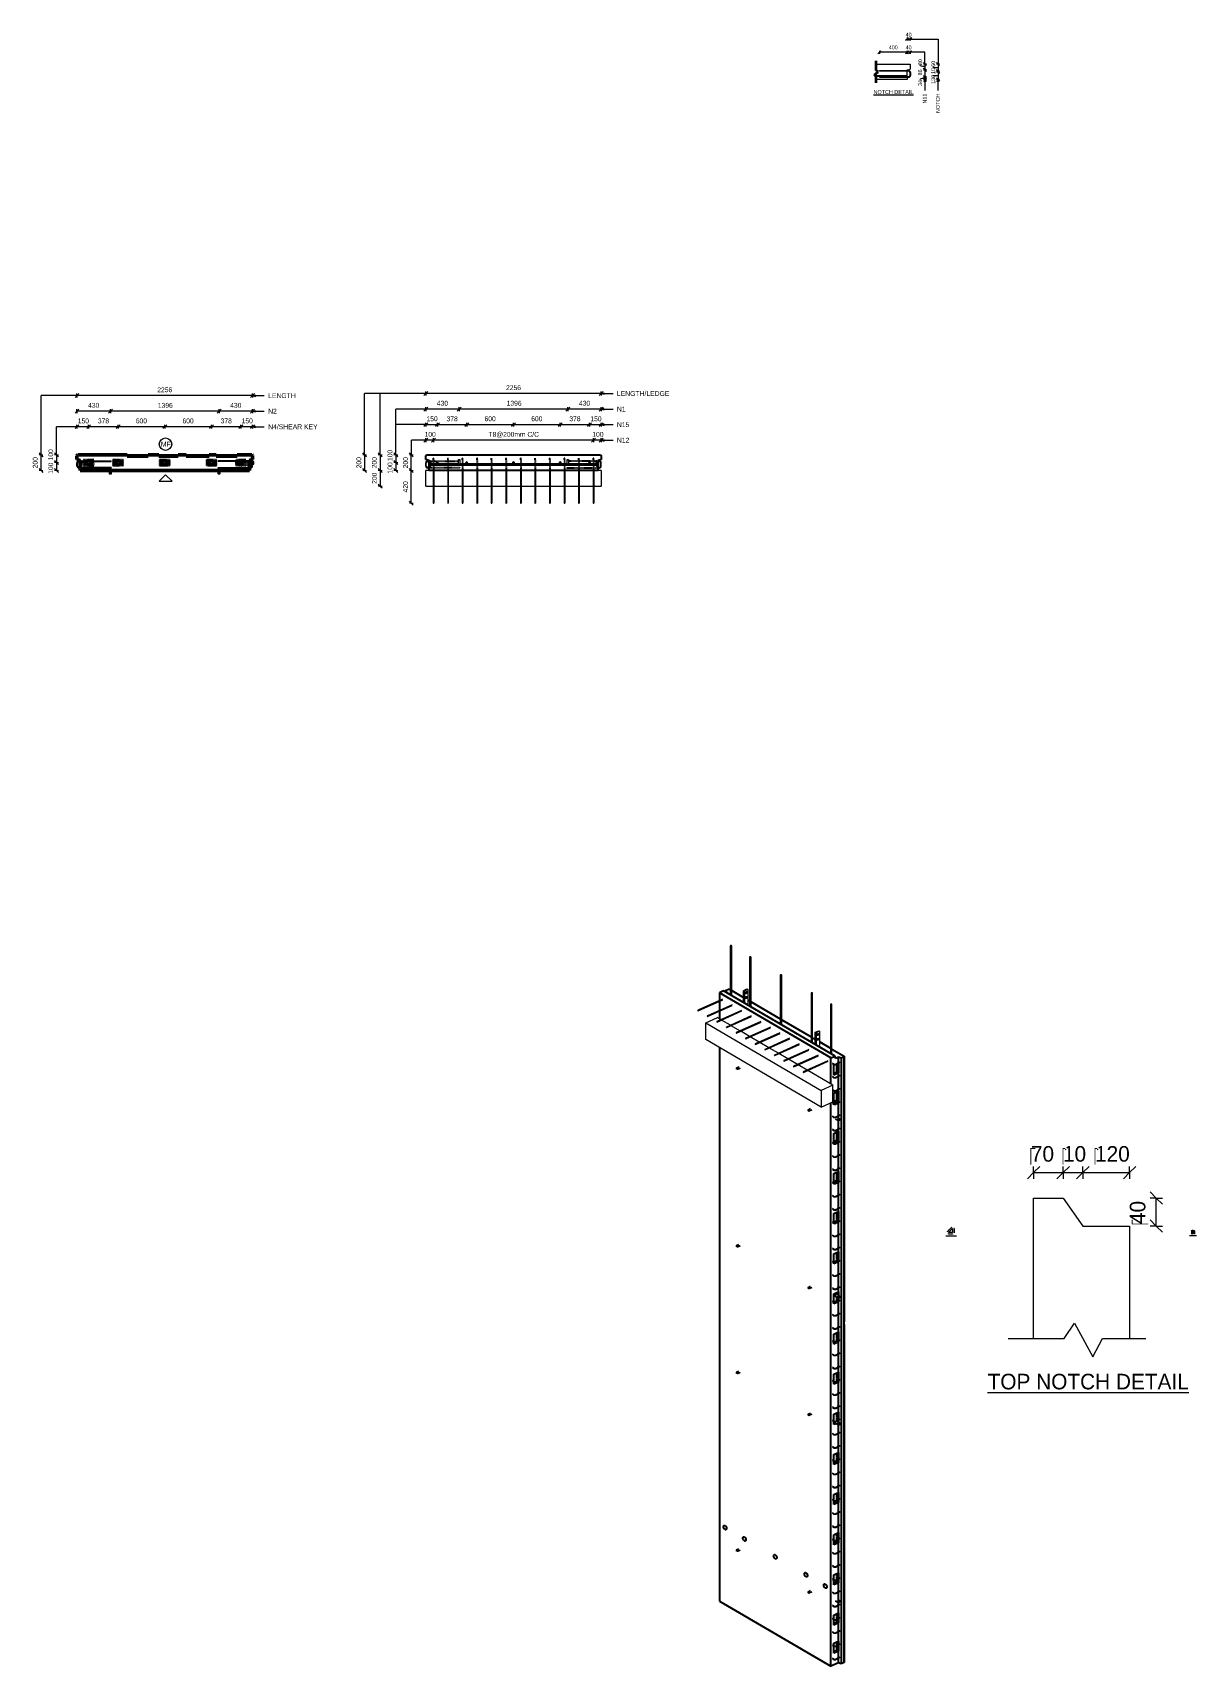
# Model space of a CAD drawing. Header units: millimetres. Extents: x 11769 to 26725, y -2451 to 18539.
import ezdxf

# ---------------------------------------------------------------- set-up
doc = ezdxf.new("R2010")
doc.units = ezdxf.units.MM
doc.linetypes.add('Dash', pattern=[6.36, 3.18, -3.18])
for name, color, linetype, lineweight in [('A-ANNO-DIMS', 211, 'Continuous', 9), ('A-ANNO-DIMS-2', 211, 'Continuous', 9), ('A-ANNO-DIMS-25', 211, 'Continuous', 9), ('A-ANNO-DIMS-3', 211, 'Continuous', 9), ('A-ANNO-DIMS-80', 211, 'Continuous', 9), ('A-DETL', 90, 'Continuous', 18), ('A-DETL-MBND', 5, 'Continuous', 18), ('A-DETL-THIN', 151, 'Continuous', 18), ('A-GENM', 13, 'Continuous', 18), ('A-WALL', 113, 'Continuous', 25), ('A-WALL-HDLN', 110, 'Dash', 25), ('G-ANNO-TEXT', 231, 'Continuous', 9), ('S-BEAM', 12, 'Continuous', 18), ('S-BEAM-HDLN', 1, 'Dash', 18), ('S-RBAR', 171, 'Continuous', 18)]:
    doc.layers.add(name, color=color, linetype=linetype, lineweight=lineweight)
doc.styles.add('Arial', font='arial.ttf', dxfattribs={"height": 62.5})
doc.styles.add('Arial_1', font='arial.ttf', dxfattribs={"height": 50})
doc.styles.add('Arial_2', font='arial.ttf', dxfattribs={"height": 7.5})
doc.styles.add('Arial_3', font='arial.ttf', dxfattribs={"height": 5})
doc.styles.add('Nirmala UI Semilight', font='NirmalaS.ttf', dxfattribs={"height": 62.5})
doc.styles.add('Nirmala UI Semilight_1', font='NirmalaS.ttf', dxfattribs={"height": 50})
doc.styles.add('Nirmala UI Semilight_2', font='NirmalaS.ttf', dxfattribs={"height": 7.5})
doc.styles.add('Nirmala UI Semilight_3', font='NirmalaS.ttf', dxfattribs={"height": 200})
doc.styles.add('Nirmala UI Semilight_4', font='NirmalaS.ttf', dxfattribs={"height": 200})
doc.styles.add('Nirmala UI Semilight_5', font='NirmalaS.ttf', dxfattribs={"height": 5})
doc.dimstyles.new('Arrow_Filled_-_2_5_NI_UI', dxfattribs={"dimscale": 304.8, "dimtxt": 65.460247, "dimasz": 0.164042, "dimexe": 0.082021, "dimexo": 0.0625, "dimgap": 0.082021, "dimtad": 1, "dimdec": 0, "dimzin": 0, "dimdsep": 46, "dimtxsty": 'Nirmala UI Semilight', "dimblk1": 'OBLIQUE', "dimblk2": 'OBLIQUE', "dimsah": 1, "dimcen": 0.09, "dimazin": 0, "dimtfac": 1, "dimtdec": 4, "dimtix": 1, "dimtmove": 0, "dimatfit": 3, "dimfxl": 0.082021, "dimfxlon": 1, "dimtvp": 1, "dimtolj": 1, "dimtzin": 0, "dimarcsym": 2})
doc.dimstyles.new('Arrow_Filled_-_2_5_NI_UI_1', dxfattribs={"dimscale": 304.8, "dimtxt": 65.460247, "dimasz": 0.164042, "dimexe": 0.082021, "dimexo": 0.0625, "dimgap": 0.082021, "dimtad": 1, "dimdec": 0, "dimzin": 0, "dimdsep": 46, "dimtxsty": 'Nirmala UI Semilight', "dimblk1": 'OBLIQUE', "dimblk2": 'OBLIQUE', "dimsah": 1, "dimcen": 0.09, "dimazin": 0, "dimtfac": 1, "dimtdec": 4, "dimtix": 1, "dimtmove": 2, "dimatfit": 3, "dimfxl": 0.082021, "dimfxlon": 1, "dimtvp": 1, "dimtolj": 1, "dimtzin": 0, "dimarcsym": 2})
doc.dimstyles.new('Arrow_Filled_-_2_5_NI_UI_2', dxfattribs={"dimscale": 304.8, "dimtxt": 7.85523, "dimasz": 0.019685, "dimexe": 0.009843, "dimexo": 0.0625, "dimgap": 0.009843, "dimtad": 1, "dimdec": 0, "dimzin": 0, "dimdsep": 46, "dimtxsty": 'Nirmala UI Semilight_2', "dimblk1": 'OBLIQUE', "dimblk2": 'OBLIQUE', "dimsah": 1, "dimcen": 0.09, "dimazin": 0, "dimtfac": 1, "dimtdec": 4, "dimtix": 1, "dimtmove": 0, "dimatfit": 3, "dimfxl": 0.009843, "dimfxlon": 1, "dimtvp": 1, "dimtolj": 1, "dimtzin": 0, "dimarcsym": 2})
doc.dimstyles.new('Arrow_Filled_-_2_5_NI_UI_3', dxfattribs={"dimscale": 304.8, "dimtxt": 209.472789, "dimasz": 0.524934, "dimexe": 0.262467, "dimexo": 0.0625, "dimgap": 0.262467, "dimtad": 1, "dimdec": 0, "dimzin": 0, "dimdsep": 46, "dimtxsty": 'Nirmala UI Semilight_3', "dimblk1": 'OBLIQUE', "dimblk2": 'OBLIQUE', "dimsah": 1, "dimcen": 0.09, "dimazin": 0, "dimtfac": 1, "dimtdec": 4, "dimtix": 1, "dimtmove": 2, "dimatfit": 3, "dimfxl": 0.262467, "dimfxlon": 1, "dimtvp": 1, "dimtolj": 1, "dimtzin": 0, "dimarcsym": 2})
doc.dimstyles.new('Arrow_Filled_-_2_5_NI_UI_4', dxfattribs={"dimscale": 304.8, "dimtxt": 209.472789, "dimasz": 0.524934, "dimexe": 0.262467, "dimexo": 0.0625, "dimgap": 0.262467, "dimtad": 1, "dimdec": 0, "dimzin": 0, "dimdsep": 46, "dimtxsty": 'Nirmala UI Semilight_3', "dimblk1": 'OBLIQUE', "dimblk2": 'OBLIQUE', "dimsah": 1, "dimcen": 0.09, "dimazin": 0, "dimtfac": 1, "dimtdec": 4, "dimtix": 1, "dimtmove": 0, "dimatfit": 3, "dimfxl": 0.262467, "dimfxlon": 1, "dimtvp": 1, "dimtolj": 1, "dimtzin": 0, "dimarcsym": 2})
doc.dimstyles.new('Arrow_Filled_-_2_5_NI_UI_5', dxfattribs={"dimscale": 304.8, "dimtxt": 5.23682, "dimasz": 0.013123, "dimexe": 0.006562, "dimexo": 0.0625, "dimgap": 0.006562, "dimtad": 1, "dimdec": 0, "dimzin": 0, "dimdsep": 46, "dimtxsty": 'Nirmala UI Semilight_5', "dimblk1": 'OBLIQUE', "dimblk2": 'OBLIQUE', "dimsah": 1, "dimcen": 0.09, "dimazin": 0, "dimtfac": 1, "dimtdec": 4, "dimtix": 1, "dimtmove": 0, "dimatfit": 3, "dimfxl": 0.006562, "dimfxlon": 1, "dimtvp": 1, "dimtolj": 1, "dimtzin": 0, "dimarcsym": 2})

msp = doc.modelspace()

# ---------------------------------------------------------------- texts
at = {"layer": 'G-ANNO-TEXT', "color": 7, "attachment_point": 1}
for s, insert, char_height, width, style in [('40', (22988.6, 18538), 50, 91.392, 'Nirmala UI Semilight_1'), ('400', (22772.1, 18374.4), 50, 136.287, 'Nirmala UI Semilight_1'), ('40', (22988.6, 18374.4), 50, 91.392, 'Nirmala UI Semilight_1'), ('\\LNOTCH DETAIL', (22576.3, 17801.3), 50, 622.11, 'Arial_1'), ('LENGTH', (14796.1, 13906.8), 62.5, 428.903, 'Arial'), ('LENGTH/LEDGE', (19278.2, 13933.6), 62.5, 815.717, 'Arial'), ('N2', (14796.1, 13706.8), 62.5, 134.283, 'Arial'), ('N1', (19278.2, 13733.6), 62.5, 134.283, 'Arial'), ('N4/SHEAR KEY', (14796.1, 13506.8), 62.5, 767.616, 'Arial'), ('N15', (19278.2, 13533.6), 62.5, 192.405, 'Arial'), ('MF', (13417.4, 13282.3), 62.5, 150.316, 'Arial'), ('N12', (19278.2, 13333.6), 62.5, 192.405, 'Arial'), ('\\LTYPICAL CHAMFER DETAIL', (23505.6, 3087.5), 7.5, 166.911, 'Arial_2'), ('\\LTYPICAL GROOVE DETAIL', (26637, 3090.7), 5, 106.785, 'Arial_3'), ('\\LTOP NOTCH DETAIL', (24042.5, 1307.2), 200, 2975.864, 'Nirmala UI Semilight_4')]:
    msp.add_mtext(s, dxfattribs=dict(at, insert=insert, char_height=char_height, width=width, style=style))
at = {"layer": 'G-ANNO-TEXT', "color": 7, "char_height": 50, "attachment_point": 1, "rotation": 90}
for s, insert, width, style in [('80', (23150.2, 18120.9), 89.789, 'Nirmala UI Semilight_1'), ('86', (23150.2, 17989.8), 89.789, 'Nirmala UI Semilight_1'), ('60', (23318.6, 18100.5), 89.789, 'Nirmala UI Semilight_1'), ('10', (23318.6, 18008.1), 76.962, 'Nirmala UI Semilight_1'), ('34', (23150.2, 17854.6), 91.392, 'Nirmala UI Semilight_1'), ('130', (23318.6, 17881.7), 121.856, 'Nirmala UI Semilight_1'), ('N11', (23209.5, 17627.6), 153.924, 'Arial_1'), ('NOTCH', (23377.8, 17506), 301.435, 'Arial_1')]:
    msp.add_mtext(s, dxfattribs=dict(at, insert=insert, width=width, style=style))

# ---------------------------------------------------------------- blocks, each defined once
blk = doc.blocks.new('RR spread anchor face based - RR-SA-2_5-200-1726821-Elevation Top')
at = {"layer": 'A-GENM'}
for p, q in [((14150, 12914), (14150, 12874)), ((14150, 12874), (14152, 12869)), ((14152, 12869), (14177, 12869)), ((14158, 12884), (14158, 12890)), ((14172, 12890), (14172, 12884)), ((14177, 12869), (14180, 12874)), ((14180, 12874), (14180, 12914))]:
    blk.add_line(p, q, dxfattribs=at)
for centre, start, end in [((14165, 12890), 0, 180), ((14165, 12884), 180, 0)]:
    blk.add_arc(centre, 7, start, end, dxfattribs=at)
blk = doc.blocks.new('RR spread anchor face based - RR-SA-3_0-200-1726827-Elevation Top')
at = {"layer": 'A-GENM'}
for p, q in [((14435, 13030), (14435, 13014)), ((14435, 13030), (14435, 13014)), ((14583, 13023), (14584, 13023)), ((14605, 13034), (14584, 13034)), ((14610, 13031), (14605, 13034)), ((14610, 12996), (14610, 13031)), ((14415, 13014), (14435, 13014)), ((14435, 12994), (14423, 12994)), ((14435, 13014), (14435, 12994)), ((14435, 13014), (14435, 12994)), ((14435, 12994), (14466, 12994)), ((14555, 12994), (14587, 12994)), ((14587, 13005), (14583, 13005)), ((14595, 12994), (14605, 12994)), ((14605, 12994), (14610, 12996))]:
    blk.add_line(p, q, dxfattribs=at)
for centre, start, end in [((14583, 13014), 90, 270), ((14587, 13014), 325.337, 43.1233)]:
    blk.add_arc(centre, 9, start, end, dxfattribs=at)
blk = doc.blocks.new('RR spread anchor face based - RR-SA-10_0-300-1726847-Elevation Top Copy 1')
at = {"layer": 'A-GENM'}
for p, q in [((14155, 13051), (14155, 13054)), ((14155, 13054), (14175, 13054)), ((14155, 12996), (14155, 13051)), ((14155, 13051), (14175, 13051)), ((14175, 13054), (14175, 13051)), ((14175, 13051), (14175, 12996)), ((14155, 12994), (14155, 12996)), ((14155, 12996), (14175, 12996)), ((14175, 12994), (14155, 12994)), ((14175, 12996), (14175, 12994))]:
    blk.add_line(p, q, dxfattribs=at)
blk = doc.blocks.new('M_Rectangular Corbel - M_Rectangular Corbel-2189266-Elevation Top Copy 1')
at = {"layer": 'S-BEAM'}
for p, q in [((12339, 12714), (12339, 12914)), ((12379, 12914), (12339, 12914)), ((14595, 12914), (14555, 12914)), ((14595, 12914), (14595, 12714)), ((12339, 12714), (12435, 12714)), ((12443, 12714), (12621, 12714)), ((12629, 12714), (12808, 12714)), ((12816, 12714), (12995, 12714)), ((13003, 12714), (13182, 12714)), ((13190, 12714), (13369, 12714)), ((13377, 12714), (13556, 12714)), ((13564, 12714), (13743, 12714)), ((13751, 12714), (13930, 12714)), ((13938, 12714), (14117, 12714)), ((14125, 12714), (14304, 12714)), ((14312, 12714), (14491, 12714)), ((14499, 12714), (14595, 12714))]:
    blk.add_line(p, q, dxfattribs=at)
at = {"layer": 'S-BEAM-HDLN'}
for p, q in [((12435, 12714), (12443, 12714)), ((12622, 12714), (12629, 12714)), ((12808, 12714), (12816, 12714)), ((12995, 12714), (13003, 12714)), ((13182, 12714), (13190, 12714)), ((13369, 12714), (13377, 12714)), ((13556, 12714), (13564, 12714)), ((13743, 12714), (13751, 12714)), ((13930, 12714), (13938, 12714)), ((14117, 12714), (14125, 12714)), ((14304, 12714), (14312, 12714)), ((14491, 12714), (14499, 12714))]:
    blk.add_line(p, q, dxfattribs=at)
blk = doc.blocks.new('M_Rectangular Corbel - M_Rectangular Corbel-2189266-3D Ortho')
at = {"layer": 'S-BEAM'}
for p, q in [((17693, 5816), (17844, 5883)), ((17888, 5857), (17844, 5883)), ((17693, 5601), (17693, 5816)), ((17693, 5816), (19179, 4948)), ((18011, 5785), (17897, 5852)), ((18134, 5713), (18020, 5780)), ((18257, 5641), (18143, 5708)), ((19179, 4733), (17693, 5601)), ((18380, 5569), (18266, 5636)), ((18504, 5497), (18389, 5564)), ((18627, 5426), (18512, 5493)), ((18750, 5354), (18635, 5421)), ((18873, 5282), (18758, 5349)), ((18996, 5210), (18881, 5277)), ((19329, 5015), (19004, 5205)), ((19329, 5015), (19179, 4948)), ((19179, 4948), (19179, 4733)), ((19329, 4800), (19329, 5015)), ((19179, 4733), (19329, 4800))]:
    blk.add_line(p, q, dxfattribs=at)
blk = doc.blocks.new('Rebar Bar - Part 3166313199-431004-3D Ortho')
at = {"layer": 'S-RBAR'}
for p, q in [((19321, 5291), (19337, 5282)), ((19341, 5288), (19325, 5298))]:
    blk.add_line(p, q, dxfattribs=at)
blk = doc.blocks.new('Rebar Bar - Part 2227165887-431004-3D Ortho')
at = {"layer": 'S-RBAR'}
for points in [[(19337, 5282, 0), (19337, 5281, 0), (19338, 5281, 0), (19339, 5281, 0), (19340, 5280, 0), (19340, 5280, 0), (19341, 5280, 0), (19342, 5279, 0), (19343, 5279, 0), (19343, 5279, 0), (19344, 5279, 0), (19345, 5278, 0), (19346, 5278, 0), (19347, 5278, 0), (19348, 5278, 0), (19348, 5278, 0), (19349, 5278, 0), (19350, 5278, 0), (19351, 5278, 0), (19352, 5278, 0), (19353, 5278, 0), (19354, 5278, 0), (19355, 5278, 0), (19355, 5278, 0), (19356, 5278, 0), (19357, 5278, 0), (19358, 5278, 0), (19359, 5278, 0), (19360, 5278, 0), (19361, 5278, 0), (19361, 5278, 0), (19362, 5278, 0), (19363, 5279, 0), (19364, 5279, 0), (19365, 5279, 0), (19366, 5279, 0), (19366, 5279, 0), (19367, 5280, 0), (19368, 5280, 0), (19369, 5280, 0), (19369, 5280, 0)], [(19341, 5288, 0), (19341, 5288, 0), (19342, 5288, 0), (19342, 5288, 0), (19343, 5288, 0), (19343, 5287, 0), (19344, 5287, 0), (19344, 5287, 0), (19345, 5287, 0), (19346, 5287, 0), (19346, 5286, 0), (19347, 5286, 0), (19347, 5286, 0), (19348, 5286, 0), (19349, 5286, 0), (19349, 5286, 0), (19350, 5286, 0), (19351, 5286, 0), (19352, 5286, 0), (19352, 5286, 0), (19353, 5286, 0), (19354, 5286, 0), (19354, 5286, 0), (19355, 5286, 0), (19356, 5286, 0), (19357, 5286, 0), (19357, 5286, 0), (19358, 5286, 0), (19359, 5286, 0), (19359, 5286, 0), (19360, 5286, 0), (19361, 5286, 0), (19361, 5286, 0), (19362, 5287, 0), (19363, 5287, 0), (19363, 5287, 0), (19364, 5287, 0), (19364, 5287, 0), (19365, 5287, 0), (19365, 5288, 0), (19365, 5288, 0)]]:
    blk.add_polyline3d(points, dxfattribs=at)
blk = doc.blocks.new('Rebar Bar - Part 3241041724-431004-3D Ortho')
at = {"layer": 'S-RBAR'}
for p, q in [((19400, 5303), (19365, 5288)), ((19369, 5280), (19403, 5296))]:
    blk.add_line(p, q, dxfattribs=at)
blk = doc.blocks.new('Rebar Bar - Part 2227165887-V1-3D Ortho')
at = {"layer": 'S-RBAR'}
for points in [[(19402, 5311, 0), (19402, 5310, 0), (19402, 5310, 0), (19403, 5310, 0), (19403, 5310, 0), (19403, 5309, 0), (19404, 5309, 0), (19404, 5309, 0), (19404, 5309, 0), (19404, 5309, 0), (19404, 5308, 0), (19404, 5308, 0), (19404, 5308, 0), (19404, 5308, 0), (19405, 5308, 0), (19405, 5308, 0), (19405, 5307, 0), (19405, 5307, 0), (19405, 5307, 0), (19405, 5307, 0), (19405, 5307, 0), (19405, 5307, 0), (19405, 5307, 0), (19404, 5307, 0), (19404, 5307, 0), (19404, 5306, 0), (19404, 5306, 0), (19404, 5306, 0), (19404, 5306, 0), (19404, 5306, 0), (19404, 5305, 0), (19403, 5305, 0), (19403, 5305, 0), (19403, 5305, 0), (19402, 5304, 0), (19402, 5304, 0), (19402, 5304, 0), (19401, 5304, 0), (19401, 5304, 0), (19400, 5303, 0), (19400, 5303, 0)], [(19406, 5317, 0), (19406, 5317, 0), (19407, 5317, 0), (19408, 5316, 0), (19408, 5316, 0), (19409, 5315, 0), (19409, 5315, 0), (19410, 5314, 0), (19410, 5314, 0), (19411, 5313, 0), (19411, 5313, 0), (19411, 5312, 0), (19412, 5311, 0), (19412, 5311, 0), (19412, 5310, 0), (19412, 5309, 0), (19412, 5309, 0), (19413, 5308, 0), (19413, 5307, 0), (19413, 5307, 0), (19412, 5306, 0), (19412, 5305, 0), (19412, 5304, 0), (19412, 5304, 0), (19412, 5303, 0), (19411, 5302, 0), (19411, 5302, 0), (19411, 5301, 0), (19410, 5301, 0), (19410, 5300, 0), (19409, 5300, 0), (19409, 5299, 0), (19408, 5299, 0), (19407, 5298, 0), (19407, 5298, 0), (19406, 5297, 0), (19406, 5297, 0), (19405, 5297, 0), (19404, 5296, 0), (19404, 5296, 0), (19403, 5296, 0)]]:
    blk.add_polyline3d(points, dxfattribs=at)
blk = doc.blocks.new('Rebar Bar - Part 3131074535-431004-3D Ortho')
at = {"layer": 'S-RBAR'}
for p, q in [((19385, 5320), (19402, 5311)), ((19406, 5317), (19390, 5327))]:
    blk.add_line(p, q, dxfattribs=at)
blk = doc.blocks.new('Rebar Bar - Part 3166313199-V2-3D Ortho')
at = {"layer": 'S-RBAR'}
for p, q in [((19341, 4949), (19329, 4956)), ((19329, 4946), (19337, 4942))]:
    blk.add_line(p, q, dxfattribs=at)
blk = doc.blocks.new('Rebar Bar - Part 3131074535-V3-3D Ortho')
at = {"layer": 'S-RBAR'}
for p, q in [((19372, 4818), (19402, 4801)), ((19406, 4808), (19373, 4827))]:
    blk.add_line(p, q, dxfattribs=at)
blk = doc.blocks.new('Rebar Bar - Part 3131074535-V4-3D Ortho')
at = {"layer": 'S-RBAR'}
for p, q in [((19369, 4310), (19402, 4291)), ((19406, 4298), (19373, 4317))]:
    blk.add_line(p, q, dxfattribs=at)
blk = doc.blocks.new('Rebar Bar - Part 3131074535-V5-3D Ortho')
at = {"layer": 'S-RBAR'}
for p, q in [((19386, 3961), (19402, 3951)), ((19406, 3958), (19390, 3968))]:
    blk.add_line(p, q, dxfattribs=at)
blk = doc.blocks.new('Rebar Bar - Part 3131074535-V6-3D Ortho')
at = {"layer": 'S-RBAR'}
for p, q in [((19369, 3801), (19402, 3782)), ((19406, 3788), (19373, 3808))]:
    blk.add_line(p, q, dxfattribs=at)
blk = doc.blocks.new('Rebar Bar - Part 3131074535-V7-3D Ortho')
at = {"layer": 'S-RBAR'}
for p, q in [((19385, 3111), (19402, 3102)), ((19406, 3109), (19390, 3118))]:
    blk.add_line(p, q, dxfattribs=at)
blk = doc.blocks.new('Rebar Bar - Part 3131074535-V8-3D Ortho')
at = {"layer": 'S-RBAR'}
for p, q in [((19385, -456), (19402, -466)), ((19406, -459), (19390, -449))]:
    blk.add_line(p, q, dxfattribs=at)
blk = doc.blocks.new('Rebar Bar - Part 3131074535-V9-3D Ortho')
at = {"layer": 'S-RBAR'}
for p, q in [((19369, -2145), (19402, -2165)), ((19406, -2158), (19375, -2140))]:
    blk.add_line(p, q, dxfattribs=at)
blk = doc.blocks.new('Rebar Bar - Part 864883769-431004-3D Ortho')
at = {"layer": 'S-RBAR'}
for p, q in [((19263, 5330), (18946, 5187)), ((18949, 5180), (19266, 5322))]:
    blk.add_line(p, q, dxfattribs=at)
for points in [[(18950, 5182, 0), (18950, 5183, 0), (18949, 5184, 0), (18949, 5185, 0), (18949, 5186, 0), (18948, 5187, 0), (18947, 5187, 0), (18947, 5188, 0), (18946, 5188, 0), (18945, 5187, 0), (18945, 5187, 0), (18945, 5186, 0), (18945, 5185, 0)], [(18945, 5185, 0), (18945, 5184, 0), (18945, 5183, 0), (18945, 5182, 0), (18946, 5182, 0), (18947, 5181, 0), (18947, 5180, 0), (18948, 5180, 0), (18949, 5180, 0), (18949, 5180, 0), (18949, 5181, 0), (18950, 5181, 0), (18950, 5182, 0)]]:
    blk.add_polyline3d(points, dxfattribs=at)
blk = doc.blocks.new('RR spread anchor face based - RR-SA-10_0-300-1726847-3D Ortho')
at = {"layer": 'A-GENM'}
for p, q in [((19100, 5692), (19102, 5697)), ((19100, 5539), (19100, 5692)), ((19113, 5684), (19100, 5692)), ((19102, 5697), (19143, 5715)), ((19102, 5697), (19115, 5689)), ((19115, 5689), (19113, 5684)), ((19113, 5684), (19113, 5531)), ((19156, 5708), (19115, 5689)), ((19143, 5715), (19156, 5708)), ((19145, 5674), (19145, 5670)), ((19158, 5704), (19156, 5708)), ((19158, 5525), (19158, 5704)), ((19126, 5662), (19126, 5665)), ((19126, 5599), (19126, 5603)), ((19145, 5611), (19145, 5608))]:
    blk.add_line(p, q, dxfattribs=at)
for points in [[(19126, 5665, 0), (19126, 5668, 0), (19127, 5671, 0), (19128, 5674, 0), (19130, 5677, 0), (19133, 5679, 0), (19135, 5681, 0), (19138, 5681, 0), (19140, 5681, 0), (19142, 5681, 0), (19144, 5679, 0), (19145, 5677, 0), (19145, 5674, 0)], [(19126, 5665, 0), (19127, 5666, 0), (19129, 5669, 0), (19131, 5672, 0), (19132, 5675, 0), (19132, 5678, 0)], [(19145, 5670, 0), (19145, 5667, 0), (19144, 5664, 0), (19142, 5661, 0), (19140, 5659, 0), (19138, 5656, 0), (19135, 5655, 0), (19133, 5654, 0), (19130, 5654, 0), (19129, 5655, 0)], [(19128, 5655, 0), (19127, 5657, 0), (19126, 5659, 0), (19126, 5662, 0)], [(19126, 5603, 0), (19126, 5606, 0), (19127, 5609, 0), (19128, 5612, 0), (19130, 5615, 0), (19133, 5617, 0), (19135, 5618, 0), (19138, 5619, 0), (19140, 5619, 0), (19142, 5618, 0), (19144, 5616, 0), (19145, 5614, 0), (19145, 5611, 0)], [(19126, 5602, 0), (19127, 5604, 0), (19129, 5607, 0), (19131, 5610, 0), (19132, 5613, 0), (19132, 5616, 0)], [(19128, 5593, 0), (19127, 5594, 0), (19126, 5597, 0), (19126, 5599, 0)], [(19145, 5608, 0), (19145, 5605, 0), (19144, 5602, 0), (19142, 5599, 0), (19140, 5596, 0), (19138, 5594, 0), (19135, 5592, 0), (19133, 5592, 0), (19130, 5592, 0), (19129, 5592, 0)]]:
    blk.add_polyline3d(points, dxfattribs=at)
blk = doc.blocks.new('RR spread anchor face based - RR-SA-2_5-200-1726821-3D Ortho')
at = {"layer": 'A-GENM'}
for p, q in [((19006, 4700), (19004, 4697)), ((19004, 4697), (19020, 4688)), ((19004, 4697), (19004, 4689)), ((19020, 4679), (19004, 4689)), ((19036, 4714), (19006, 4700)), ((19019, 4701), (19024, 4703)), ((19020, 4688), (19026, 4689)), ((19020, 4688), (19020, 4679)), ((19026, 4680), (19020, 4679)), ((19027, 4695), (19025, 4695)), ((19026, 4689), (19056, 4702)), ((19056, 4693), (19026, 4680)), ((19026, 4689), (19026, 4680)), ((19033, 4697), (19028, 4695))]:
    blk.add_line(p, q, dxfattribs=at)
for points in [[(19028, 4695, 0), (19027, 4695, 0), (19025, 4694, 0), (19023, 4694, 0), (19022, 4695, 0), (19020, 4695, 0), (19019, 4696, 0), (19018, 4696, 0), (19017, 4697, 0), (19017, 4698, 0), (19017, 4699, 0), (19018, 4700, 0), (19019, 4701, 0)], [(19024, 4703, 0), (19025, 4703, 0), (19027, 4703, 0), (19029, 4703, 0), (19031, 4703, 0), (19032, 4703, 0), (19034, 4702, 0), (19035, 4701, 0), (19035, 4701, 0), (19035, 4700, 0)], [(19035, 4700, 0), (19035, 4699, 0), (19034, 4698, 0), (19033, 4697, 0)]]:
    blk.add_polyline3d(points, dxfattribs=at)
blk = doc.blocks.new('RR spread anchor face based - RR-SA-3_0-200-1726827-3D Ortho')
at = {"layer": 'A-GENM'}
for p, q in [((19363, 4585), (19396, 4565)), ((19396, 4557), (19363, 4576)), ((19393, 4576), (19390, 4577)), ((19426, 4579), (19393, 4598)), ((19396, 4565), (19401, 4564)), ((19396, 4557), (19396, 4565)), ((19401, 4556), (19396, 4557)), ((19401, 4564), (19427, 4576)), ((19427, 4568), (19401, 4556)), ((19401, 4564), (19401, 4556)), ((19404, 4583), (19406, 4582)), ((19427, 4576), (19426, 4579)), ((19427, 4576), (19427, 4568))]:
    blk.add_line(p, q, dxfattribs=at)
for points in [[(19390, 4577, 0), (19389, 4578, 0), (19388, 4580, 0), (19388, 4581, 0), (19388, 4582, 0), (19389, 4583, 0), (19391, 4584, 0), (19393, 4585, 0), (19395, 4585, 0), (19398, 4585, 0), (19400, 4585, 0), (19402, 4584, 0), (19404, 4583, 0)], [(19409, 4579, 0), (19408, 4577, 0), (19407, 4576, 0), (19406, 4575, 0), (19404, 4575, 0), (19401, 4574, 0), (19399, 4574, 0), (19397, 4575, 0), (19395, 4575, 0), (19393, 4576, 0)], [(19404, 4575, 0), (19402, 4576, 0), (19400, 4576, 0), (19398, 4576, 0), (19395, 4576, 0), (19393, 4576, 0)], [(19406, 4582, 0), (19408, 4581, 0), (19408, 4580, 0), (19409, 4579, 0)]]:
    blk.add_polyline3d(points, dxfattribs=at)
blk = doc.blocks.new('RR spread anchor face based - RR-SA-3_0-200-V10-3D Ortho')
at = {"layer": 'A-GENM'}
for p, q in [((19347, 2312), (19396, 2284)), ((19426, 2297), (19377, 2326)), ((19396, 2275), (19347, 2304)), ((19393, 2294), (19390, 2295)), ((19396, 2284), (19401, 2282)), ((19396, 2275), (19396, 2284)), ((19401, 2274), (19396, 2275)), ((19401, 2282), (19427, 2294)), ((19427, 2286), (19401, 2274)), ((19401, 2282), (19401, 2274)), ((19404, 2301), (19406, 2300)), ((19427, 2294), (19426, 2297)), ((19427, 2294), (19427, 2286))]:
    blk.add_line(p, q, dxfattribs=at)
for points in [[(19369, 2320, 0), (19368, 2319, 0), (19367, 2318, 0), (19365, 2317, 0), (19364, 2316, 0), (19361, 2316, 0), (19359, 2316, 0), (19357, 2316, 0), (19355, 2316, 0)], [(19368, 2322, 0), (19368, 2321, 0), (19369, 2320, 0)], [(19390, 2295, 0), (19389, 2296, 0), (19388, 2298, 0), (19388, 2299, 0), (19388, 2300, 0), (19389, 2301, 0), (19391, 2302, 0), (19393, 2303, 0), (19395, 2303, 0), (19398, 2303, 0), (19400, 2303, 0), (19402, 2302, 0), (19404, 2301, 0)], [(19409, 2297, 0), (19408, 2295, 0), (19407, 2294, 0), (19406, 2293, 0), (19404, 2293, 0), (19401, 2292, 0), (19399, 2292, 0), (19397, 2293, 0), (19395, 2293, 0), (19393, 2294, 0)], [(19404, 2293, 0), (19402, 2294, 0), (19400, 2294, 0), (19398, 2294, 0), (19395, 2294, 0), (19393, 2294, 0)], [(19406, 2300, 0), (19408, 2299, 0), (19408, 2298, 0), (19409, 2297, 0)]]:
    blk.add_polyline3d(points, dxfattribs=at)
blk = doc.blocks.new('RR spread anchor face based - RR-SA-3_0-200-V11-3D Ortho')
at = {"layer": 'A-GENM'}
for p, q in [((19351, 681), (19396, 655)), ((19396, 646), (19363, 665)), ((19426, 668), (19381, 695)), ((19393, 665), (19390, 667)), ((19396, 655), (19401, 654)), ((19396, 646), (19396, 655)), ((19401, 645), (19396, 646)), ((19401, 654), (19427, 666)), ((19427, 657), (19401, 645)), ((19401, 654), (19401, 645)), ((19404, 673), (19406, 671)), ((19427, 666), (19426, 668)), ((19427, 666), (19427, 657))]:
    blk.add_line(p, q, dxfattribs=at)
for points in [[(19390, 667, 0), (19389, 668, 0), (19388, 669, 0), (19388, 670, 0), (19388, 671, 0), (19389, 672, 0), (19391, 673, 0), (19393, 674, 0), (19395, 674, 0), (19398, 674, 0), (19400, 674, 0), (19402, 674, 0), (19404, 673, 0)], [(19409, 668, 0), (19408, 667, 0), (19407, 666, 0), (19406, 665, 0), (19404, 664, 0), (19401, 664, 0), (19399, 664, 0), (19397, 664, 0), (19395, 664, 0), (19393, 665, 0)], [(19404, 664, 0), (19402, 665, 0), (19400, 665, 0), (19398, 666, 0), (19395, 666, 0), (19393, 665, 0)], [(19406, 671, 0), (19408, 670, 0), (19408, 669, 0), (19409, 668, 0)]]:
    blk.add_polyline3d(points, dxfattribs=at)
blk = doc.blocks.new('RR spread anchor face based - RR-SA-2_5-200-V12-3D Ortho')
at = {"layer": 'A-GENM'}
for p, q in [((18117, 5251), (18087, 5237)), ((18087, 5237), (18085, 5235)), ((18085, 5235), (18101, 5225)), ((18085, 5235), (18085, 5226)), ((18101, 5216), (18085, 5226)), ((18100, 5238), (18104, 5240)), ((18101, 5225), (18107, 5226)), ((18101, 5225), (18101, 5216)), ((18107, 5217), (18101, 5216)), ((18108, 5232), (18106, 5232)), ((18107, 5226), (18137, 5239)), ((18137, 5230), (18107, 5217)), ((18107, 5226), (18107, 5217)), ((18114, 5234), (18109, 5232)), ((18116, 5237), (18116, 5237))]:
    blk.add_line(p, q, dxfattribs=at)
for points in [[(18109, 5232, 0), (18108, 5232, 0), (18106, 5231, 0), (18104, 5231, 0), (18102, 5232, 0), (18101, 5232, 0), (18099, 5233, 0), (18098, 5233, 0), (18098, 5234, 0), (18098, 5235, 0), (18098, 5236, 0), (18099, 5237, 0), (18100, 5238, 0)], [(18104, 5240, 0), (18106, 5240, 0), (18108, 5240, 0), (18110, 5241, 0), (18111, 5240, 0), (18113, 5240, 0), (18114, 5239, 0), (18115, 5239, 0), (18116, 5238, 0)], [(18116, 5237, 0), (18116, 5236, 0), (18115, 5235, 0), (18114, 5234, 0)]]:
    blk.add_polyline3d(points, dxfattribs=at)
blk = doc.blocks.new('Rebar Bar - Part 1457939750-431004-3D Ortho')
at = {"layer": 'S-RBAR'}
for p, q in [((18257, 6659), (18257, 6031)), ((18277, 6020), (18277, 6659))]:
    blk.add_line(p, q, dxfattribs=at)
for points in [[(18274, 6662, 0), (18272, 6663, 0), (18270, 6664, 0), (18267, 6664, 0), (18265, 6664, 0), (18262, 6664, 0), (18260, 6663, 0), (18258, 6662, 0), (18257, 6661, 0), (18257, 6659, 0), (18257, 6658, 0), (18258, 6657, 0), (18259, 6656, 0)], [(18259, 6656, 0), (18261, 6655, 0), (18263, 6654, 0), (18266, 6654, 0), (18268, 6654, 0), (18271, 6654, 0), (18273, 6655, 0), (18275, 6656, 0), (18276, 6657, 0), (18277, 6659, 0), (18276, 6660, 0), (18276, 6661, 0), (18274, 6662, 0)]]:
    blk.add_polyline3d(points, dxfattribs=at)
blk = doc.blocks.new('Rebar Bar - Part 2715643724-431004-3D Ortho')
at = {"layer": 'S-RBAR'}
for p, q in [((18008, 6804), (18008, 6177)), ((18028, 6165), (18028, 6804))]:
    blk.add_line(p, q, dxfattribs=at)
for points in [[(18025, 6808, 0), (18023, 6809, 0), (18021, 6809, 0), (18018, 6809, 0), (18016, 6809, 0), (18013, 6809, 0), (18011, 6808, 0), (18009, 6807, 0), (18008, 6806, 0), (18008, 6805, 0), (18008, 6803, 0), (18009, 6802, 0), (18010, 6801, 0)], [(18010, 6801, 0), (18012, 6800, 0), (18014, 6800, 0), (18017, 6799, 0), (18020, 6799, 0), (18022, 6800, 0), (18024, 6801, 0), (18026, 6802, 0), (18027, 6803, 0), (18028, 6804, 0), (18027, 6805, 0), (18027, 6807, 0), (18025, 6808, 0)]]:
    blk.add_polyline3d(points, dxfattribs=at)
blk = doc.blocks.new('DIMBLOCK1-Elevation Top')
at = {"layer": 'A-ANNO-DIMS-25'}
for p, q in [((14445, 13476), (14420, 13451)), ((14445, 13476), (14470, 13501)), ((14445, 13476), (14445, 13501)), ((14595, 13476), (14445, 13476)), ((14445, 13476), (14445, 13451)), ((14595, 13476), (14570, 13451)), ((14595, 13476), (14620, 13501)), ((14595, 13476), (14595, 13501)), ((14595, 13476), (14595, 13451))]:
    blk.add_line(p, q, dxfattribs=at)
at = {"layer": 'A-ANNO-DIMS-25', "color": 0, "insert": (14455, 13582), "char_height": 62.5, "width": 154.25, "attachment_point": 1, "line_spacing_factor": 1.142579, "style": 'Nirmala UI Semilight'}
blk.add_mtext('150', dxfattribs=at)
blk = doc.blocks.new('_Oblique')
at = {"color": 0, "linetype": 'ByBlock', "lineweight": -2}
blk.add_line((-0.5, -0.5), (0.5, 0.5), dxfattribs=at)
blk = doc.blocks.new('DIMBLOCK2-Elevation Top')
at = {"layer": 'A-ANNO-DIMS-25'}
for p, q in [((14067, 13476), (14042, 13451)), ((14067, 13476), (14092, 13501)), ((14067, 13476), (14067, 13501)), ((14445, 13476), (14067, 13476)), ((14067, 13476), (14067, 13451)), ((14445, 13476), (14420, 13451)), ((14445, 13476), (14470, 13501)), ((14445, 13476), (14445, 13501)), ((14445, 13476), (14445, 13451))]:
    blk.add_line(p, q, dxfattribs=at)
at = {"layer": 'A-ANNO-DIMS-25', "color": 0, "insert": (14185, 13582), "char_height": 62.5, "width": 168.53, "attachment_point": 1, "line_spacing_factor": 1.142579, "style": 'Nirmala UI Semilight'}
blk.add_mtext('378', dxfattribs=at)
blk = doc.blocks.new('DIMBLOCK3-Elevation Top')
at = {"layer": 'A-ANNO-DIMS-25'}
for p, q in [((13467, 13476), (13442, 13451)), ((13467, 13476), (13492, 13501)), ((13467, 13476), (13467, 13501)), ((14067, 13476), (13467, 13476)), ((13467, 13476), (13467, 13451)), ((14067, 13476), (14042, 13451)), ((14067, 13476), (14092, 13501)), ((14067, 13476), (14067, 13501)), ((14067, 13476), (14067, 13451))]:
    blk.add_line(p, q, dxfattribs=at)
at = {"layer": 'A-ANNO-DIMS-25', "color": 0, "insert": (13695, 13582), "char_height": 62.5, "width": 171.39, "attachment_point": 1, "line_spacing_factor": 1.142579, "style": 'Nirmala UI Semilight'}
blk.add_mtext('600', dxfattribs=at)
blk = doc.blocks.new('DIMBLOCK4-Elevation Top')
at = {"layer": 'A-ANNO-DIMS-25'}
for p, q in [((12867, 13476), (12842, 13451)), ((12867, 13476), (12892, 13501)), ((12867, 13476), (12867, 13501)), ((13467, 13476), (12867, 13476)), ((12867, 13476), (12867, 13451)), ((13467, 13476), (13442, 13451)), ((13467, 13476), (13492, 13501)), ((13467, 13476), (13467, 13501)), ((13467, 13476), (13467, 13451))]:
    blk.add_line(p, q, dxfattribs=at)
at = {"layer": 'A-ANNO-DIMS-25', "color": 0, "insert": (13095, 13582), "char_height": 62.5, "width": 171.39, "attachment_point": 1, "line_spacing_factor": 1.142579, "style": 'Nirmala UI Semilight'}
blk.add_mtext('600', dxfattribs=at)
blk = doc.blocks.new('DIMBLOCK5-Elevation Top')
at = {"layer": 'A-ANNO-DIMS-25'}
for p, q in [((12489, 13476), (12464, 13451)), ((12489, 13476), (12514, 13501)), ((12489, 13476), (12489, 13501)), ((12867, 13476), (12489, 13476)), ((12489, 13476), (12489, 13451)), ((12867, 13476), (12842, 13451)), ((12867, 13476), (12892, 13501)), ((12867, 13476), (12867, 13501)), ((12867, 13476), (12867, 13451))]:
    blk.add_line(p, q, dxfattribs=at)
at = {"layer": 'A-ANNO-DIMS-25', "color": 0, "insert": (12607, 13582), "char_height": 62.5, "width": 168.53, "attachment_point": 1, "line_spacing_factor": 1.142579, "style": 'Nirmala UI Semilight'}
blk.add_mtext('378', dxfattribs=at)
blk = doc.blocks.new('DIMBLOCK6-Elevation Top')
at = {"layer": 'A-ANNO-DIMS-25'}
for p, q in [((12339, 13476), (12314, 13451)), ((12339, 13476), (12364, 13501)), ((12339, 13476), (12339, 13501)), ((12489, 13476), (12339, 13476)), ((12339, 13476), (12339, 13451)), ((12489, 13476), (12464, 13451)), ((12489, 13476), (12514, 13501)), ((12489, 13476), (12489, 13501)), ((12489, 13476), (12489, 13451))]:
    blk.add_line(p, q, dxfattribs=at)
at = {"layer": 'A-ANNO-DIMS-25', "color": 0, "insert": (12349, 13582), "char_height": 62.5, "width": 154.25, "attachment_point": 1, "line_spacing_factor": 1.142579, "style": 'Nirmala UI Semilight'}
blk.add_mtext('150', dxfattribs=at)
blk = doc.blocks.new('DIMBLOCK7-Elevation Top')
at = {"layer": 'A-ANNO-DIMS-25'}
for p, q in [((14165, 13676), (14140, 13651)), ((14165, 13676), (14190, 13701)), ((14165, 13676), (14165, 13701)), ((14595, 13676), (14165, 13676)), ((14165, 13676), (14165, 13651)), ((14595, 13676), (14570, 13651)), ((14595, 13676), (14620, 13701)), ((14595, 13676), (14595, 13701)), ((14595, 13676), (14595, 13651))]:
    blk.add_line(p, q, dxfattribs=at)
at = {"layer": 'A-ANNO-DIMS-25', "color": 0, "insert": (14308, 13782), "char_height": 62.5, "width": 172.82, "attachment_point": 1, "line_spacing_factor": 1.142579, "style": 'Nirmala UI Semilight'}
blk.add_mtext('430', dxfattribs=at)
blk = doc.blocks.new('DIMBLOCK8-Elevation Top')
at = {"layer": 'A-ANNO-DIMS-25'}
for p, q in [((12769, 13676), (12744, 13651)), ((12769, 13676), (12794, 13701)), ((12769, 13676), (12769, 13701)), ((14165, 13676), (12769, 13676)), ((12769, 13676), (12769, 13651)), ((14165, 13676), (14140, 13651)), ((14165, 13676), (14190, 13701)), ((14165, 13676), (14165, 13701)), ((14165, 13676), (14165, 13651))]:
    blk.add_line(p, q, dxfattribs=at)
at = {"layer": 'A-ANNO-DIMS-25', "color": 0, "insert": (13378, 13782), "char_height": 62.5, "width": 211.38, "attachment_point": 1, "line_spacing_factor": 1.142579, "style": 'Nirmala UI Semilight'}
blk.add_mtext('1396', dxfattribs=at)
blk = doc.blocks.new('DIMBLOCK9-Elevation Top')
at = {"layer": 'A-ANNO-DIMS-25'}
for p, q in [((12339, 13676), (12314, 13651)), ((12339, 13676), (12364, 13701)), ((12339, 13676), (12339, 13701)), ((12769, 13676), (12339, 13676)), ((12339, 13676), (12339, 13651)), ((12769, 13676), (12744, 13651)), ((12769, 13676), (12794, 13701)), ((12769, 13676), (12769, 13701)), ((12769, 13676), (12769, 13651))]:
    blk.add_line(p, q, dxfattribs=at)
at = {"layer": 'A-ANNO-DIMS-25', "color": 0, "insert": (12482, 13782), "char_height": 62.5, "width": 172.82, "attachment_point": 1, "line_spacing_factor": 1.142579, "style": 'Nirmala UI Semilight'}
blk.add_mtext('430', dxfattribs=at)
blk = doc.blocks.new('DIMBLOCK10-Elevation Top')
at = {"layer": 'A-ANNO-DIMS-25'}
for p, q in [((12339, 13876), (12314, 13851)), ((12339, 13876), (12364, 13901)), ((12339, 13876), (12339, 13901)), ((14595, 13876), (12339, 13876)), ((12339, 13876), (12339, 13851)), ((14595, 13876), (14570, 13851)), ((14595, 13876), (14620, 13901)), ((14595, 13876), (14595, 13901)), ((14595, 13876), (14595, 13851))]:
    blk.add_line(p, q, dxfattribs=at)
at = {"layer": 'A-ANNO-DIMS-25', "color": 0, "insert": (13371, 13982), "char_height": 62.5, "width": 228.52, "attachment_point": 1, "line_spacing_factor": 1.142579, "style": 'Nirmala UI Semilight'}
blk.add_mtext('2256', dxfattribs=at)
blk = doc.blocks.new('DIMBLOCK11-Elevation Top')
at = {"layer": 'A-ANNO-DIMS-25'}
for p, q in [((12077, 13114), (12052, 13139)), ((12077, 13114), (12052, 13114)), ((12077, 13014), (12052, 13039)), ((12077, 13114), (12077, 13014)), ((12077, 13114), (12102, 13089)), ((12077, 13114), (12102, 13114)), ((12077, 13014), (12052, 13014)), ((12077, 13014), (12102, 12989)), ((12077, 13014), (12102, 13014))]:
    blk.add_line(p, q, dxfattribs=at)
at = {"layer": 'A-ANNO-DIMS-25', "color": 0, "insert": (11970, 13043), "char_height": 62.5, "width": 154.25, "attachment_point": 1, "rotation": 90, "line_spacing_factor": 1.142579, "style": 'Nirmala UI Semilight'}
blk.add_mtext('100', dxfattribs=at)
blk = doc.blocks.new('DIMBLOCK12-Elevation Top')
at = {"layer": 'A-ANNO-DIMS-25'}
for p, q in [((12077, 13014), (12052, 13039)), ((12077, 13014), (12052, 13014)), ((12077, 12914), (12052, 12939)), ((12077, 12914), (12052, 12914)), ((12077, 13014), (12077, 12914)), ((12077, 13014), (12102, 12989)), ((12077, 13014), (12102, 13014)), ((12077, 12914), (12102, 12889)), ((12077, 12914), (12102, 12914))]:
    blk.add_line(p, q, dxfattribs=at)
at = {"layer": 'A-ANNO-DIMS-25', "color": 0, "insert": (11970, 12871), "char_height": 62.5, "width": 154.25, "attachment_point": 1, "rotation": 90, "line_spacing_factor": 1.142579, "style": 'Nirmala UI Semilight'}
blk.add_mtext('100', dxfattribs=at)
blk = doc.blocks.new('DIMBLOCK13-Elevation Top')
at = {"layer": 'A-ANNO-DIMS-25'}
for p, q in [((11877, 13114), (11852, 13139)), ((11877, 13114), (11852, 13114)), ((11877, 12914), (11877, 13114)), ((11877, 13114), (11902, 13089)), ((11877, 13114), (11902, 13114)), ((11877, 12914), (11852, 12939)), ((11877, 12914), (11852, 12914)), ((11877, 12914), (11902, 12889)), ((11877, 12914), (11902, 12914))]:
    blk.add_line(p, q, dxfattribs=at)
at = {"layer": 'A-ANNO-DIMS-25', "color": 0, "insert": (11770, 12942), "char_height": 62.5, "width": 171.39, "attachment_point": 1, "rotation": 90, "line_spacing_factor": 1.142579, "style": 'Nirmala UI Semilight'}
blk.add_mtext('200', dxfattribs=at)
blk = doc.blocks.new('DIMBLOCK14-Elevation Top Copy 1')
at = {"layer": 'A-ANNO-DIMS-25'}
for p, q in [((18977, 13302), (18952, 13277)), ((18977, 13302), (19002, 13327)), ((18977, 13302), (18977, 13327)), ((19077, 13302), (18977, 13302)), ((18977, 13302), (18977, 13277)), ((19077, 13302), (19052, 13277)), ((19077, 13302), (19102, 13327)), ((19077, 13302), (19077, 13327)), ((19077, 13302), (19077, 13277))]:
    blk.add_line(p, q, dxfattribs=at)
at = {"layer": 'A-ANNO-DIMS-25', "color": 0, "insert": (18962, 13409), "char_height": 62.5, "width": 154.25, "attachment_point": 1, "line_spacing_factor": 1.142579, "style": 'Nirmala UI Semilight'}
blk.add_mtext('100', dxfattribs=at)
blk = doc.blocks.new('DIMBLOCK15-Elevation Top Copy 1')
at = {"layer": 'A-ANNO-DIMS-25'}
for p, q in [((16921, 13302), (16896, 13277)), ((16921, 13302), (16946, 13327)), ((16921, 13302), (16921, 13327)), ((18977, 13302), (16921, 13302)), ((16921, 13302), (16921, 13277)), ((18977, 13302), (18952, 13277)), ((18977, 13302), (19002, 13327)), ((18977, 13302), (18977, 13327)), ((18977, 13302), (18977, 13277))]:
    blk.add_line(p, q, dxfattribs=at)
at = {"layer": 'A-ANNO-DIMS-25', "color": 0, "insert": (17628, 13409), "char_height": 62.5, "width": 769.81, "attachment_point": 1, "line_spacing_factor": 1.142579, "style": 'Nirmala UI Semilight'}
blk.add_mtext('T8@200mm C/C', dxfattribs=at)
blk = doc.blocks.new('DIMBLOCK16-Elevation Top Copy 1')
at = {"layer": 'A-ANNO-DIMS-25'}
for p, q in [((16821, 13302), (16796, 13277)), ((16821, 13302), (16846, 13327)), ((16821, 13302), (16821, 13327)), ((16921, 13302), (16821, 13302)), ((16821, 13302), (16821, 13277)), ((16921, 13302), (16896, 13277)), ((16921, 13302), (16946, 13327)), ((16921, 13302), (16921, 13327)), ((16921, 13302), (16921, 13277))]:
    blk.add_line(p, q, dxfattribs=at)
at = {"layer": 'A-ANNO-DIMS-25', "color": 0, "insert": (16806, 13409), "char_height": 62.5, "width": 154.25, "attachment_point": 1, "line_spacing_factor": 1.142579, "style": 'Nirmala UI Semilight'}
blk.add_mtext('100', dxfattribs=at)
blk = doc.blocks.new('DIMBLOCK17-Elevation Top Copy 1')
at = {"layer": 'A-ANNO-DIMS-25'}
for p, q in [((18927, 13502), (18902, 13477)), ((18927, 13502), (18952, 13527)), ((18927, 13502), (18927, 13527)), ((19077, 13502), (18927, 13502)), ((18927, 13502), (18927, 13477)), ((19077, 13502), (19052, 13477)), ((19077, 13502), (19102, 13527)), ((19077, 13502), (19077, 13527)), ((19077, 13502), (19077, 13477))]:
    blk.add_line(p, q, dxfattribs=at)
at = {"layer": 'A-ANNO-DIMS-25', "color": 0, "insert": (18937, 13609), "char_height": 62.5, "width": 154.25, "attachment_point": 1, "line_spacing_factor": 1.142579, "style": 'Nirmala UI Semilight'}
blk.add_mtext('150', dxfattribs=at)
blk = doc.blocks.new('DIMBLOCK18-Elevation Top Copy 1')
at = {"layer": 'A-ANNO-DIMS-25'}
for p, q in [((18549, 13502), (18524, 13477)), ((18549, 13502), (18574, 13527)), ((18549, 13502), (18549, 13527)), ((18927, 13502), (18549, 13502)), ((18549, 13502), (18549, 13477)), ((18927, 13502), (18902, 13477)), ((18927, 13502), (18952, 13527)), ((18927, 13502), (18927, 13527)), ((18927, 13502), (18927, 13477))]:
    blk.add_line(p, q, dxfattribs=at)
at = {"layer": 'A-ANNO-DIMS-25', "color": 0, "insert": (18667, 13609), "char_height": 62.5, "width": 168.53, "attachment_point": 1, "line_spacing_factor": 1.142579, "style": 'Nirmala UI Semilight'}
blk.add_mtext('378', dxfattribs=at)
blk = doc.blocks.new('DIMBLOCK19-Elevation Top Copy 1')
at = {"layer": 'A-ANNO-DIMS-25'}
for p, q in [((17949, 13502), (17924, 13477)), ((17949, 13502), (17974, 13527)), ((17949, 13502), (17949, 13527)), ((18549, 13502), (17949, 13502)), ((17949, 13502), (17949, 13477)), ((18549, 13502), (18524, 13477)), ((18549, 13502), (18574, 13527)), ((18549, 13502), (18549, 13527)), ((18549, 13502), (18549, 13477))]:
    blk.add_line(p, q, dxfattribs=at)
at = {"layer": 'A-ANNO-DIMS-25', "color": 0, "insert": (18177, 13609), "char_height": 62.5, "width": 171.39, "attachment_point": 1, "line_spacing_factor": 1.142579, "style": 'Nirmala UI Semilight'}
blk.add_mtext('600', dxfattribs=at)
blk = doc.blocks.new('DIMBLOCK20-Elevation Top Copy 1')
at = {"layer": 'A-ANNO-DIMS-25'}
for p, q in [((17349, 13502), (17324, 13477)), ((17349, 13502), (17374, 13527)), ((17349, 13502), (17349, 13527)), ((17949, 13502), (17349, 13502)), ((17349, 13502), (17349, 13477)), ((17949, 13502), (17924, 13477)), ((17949, 13502), (17974, 13527)), ((17949, 13502), (17949, 13527)), ((17949, 13502), (17949, 13477))]:
    blk.add_line(p, q, dxfattribs=at)
at = {"layer": 'A-ANNO-DIMS-25', "color": 0, "insert": (17577, 13609), "char_height": 62.5, "width": 171.39, "attachment_point": 1, "line_spacing_factor": 1.142579, "style": 'Nirmala UI Semilight'}
blk.add_mtext('600', dxfattribs=at)
blk = doc.blocks.new('DIMBLOCK21-Elevation Top Copy 1')
at = {"layer": 'A-ANNO-DIMS-25'}
for p, q in [((16971, 13502), (16946, 13477)), ((16971, 13502), (16996, 13527)), ((16971, 13502), (16971, 13527)), ((17349, 13502), (16971, 13502)), ((16971, 13502), (16971, 13477)), ((17349, 13502), (17324, 13477)), ((17349, 13502), (17374, 13527)), ((17349, 13502), (17349, 13527)), ((17349, 13502), (17349, 13477))]:
    blk.add_line(p, q, dxfattribs=at)
at = {"layer": 'A-ANNO-DIMS-25', "color": 0, "insert": (17089, 13609), "char_height": 62.5, "width": 168.53, "attachment_point": 1, "line_spacing_factor": 1.142579, "style": 'Nirmala UI Semilight'}
blk.add_mtext('378', dxfattribs=at)
blk = doc.blocks.new('DIMBLOCK22-Elevation Top Copy 1')
at = {"layer": 'A-ANNO-DIMS-25'}
for p, q in [((16821, 13502), (16796, 13477)), ((16821, 13502), (16846, 13527)), ((16821, 13502), (16821, 13527)), ((16971, 13502), (16821, 13502)), ((16821, 13502), (16821, 13477)), ((16971, 13502), (16946, 13477)), ((16971, 13502), (16996, 13527)), ((16971, 13502), (16971, 13527)), ((16971, 13502), (16971, 13477))]:
    blk.add_line(p, q, dxfattribs=at)
at = {"layer": 'A-ANNO-DIMS-25', "color": 0, "insert": (16831, 13609), "char_height": 62.5, "width": 154.25, "attachment_point": 1, "line_spacing_factor": 1.142579, "style": 'Nirmala UI Semilight'}
blk.add_mtext('150', dxfattribs=at)
blk = doc.blocks.new('DIMBLOCK23-Elevation Top Copy 1')
at = {"layer": 'A-ANNO-DIMS-25'}
for p, q in [((18647, 13702), (18622, 13677)), ((18647, 13702), (18672, 13727)), ((18647, 13702), (18647, 13727)), ((19077, 13702), (18647, 13702)), ((18647, 13702), (18647, 13677)), ((19077, 13702), (19052, 13677)), ((19077, 13702), (19102, 13727)), ((19077, 13702), (19077, 13727)), ((19077, 13702), (19077, 13677))]:
    blk.add_line(p, q, dxfattribs=at)
at = {"layer": 'A-ANNO-DIMS-25', "color": 0, "insert": (18790, 13809), "char_height": 62.5, "width": 172.82, "attachment_point": 1, "line_spacing_factor": 1.142579, "style": 'Nirmala UI Semilight'}
blk.add_mtext('430', dxfattribs=at)
blk = doc.blocks.new('DIMBLOCK24-Elevation Top Copy 1')
at = {"layer": 'A-ANNO-DIMS-25'}
for p, q in [((17251, 13702), (17226, 13677)), ((17251, 13702), (17276, 13727)), ((17251, 13702), (17251, 13727)), ((18647, 13702), (17251, 13702)), ((17251, 13702), (17251, 13677)), ((18647, 13702), (18622, 13677)), ((18647, 13702), (18672, 13727)), ((18647, 13702), (18647, 13727)), ((18647, 13702), (18647, 13677))]:
    blk.add_line(p, q, dxfattribs=at)
at = {"layer": 'A-ANNO-DIMS-25', "color": 0, "insert": (17861, 13809), "char_height": 62.5, "width": 211.38, "attachment_point": 1, "line_spacing_factor": 1.142579, "style": 'Nirmala UI Semilight'}
blk.add_mtext('1396', dxfattribs=at)
blk = doc.blocks.new('DIMBLOCK25-Elevation Top Copy 1')
at = {"layer": 'A-ANNO-DIMS-25'}
for p, q in [((16821, 13702), (16796, 13677)), ((16821, 13702), (16846, 13727)), ((16821, 13702), (16821, 13727)), ((17251, 13702), (16821, 13702)), ((16821, 13702), (16821, 13677)), ((17251, 13702), (17226, 13677)), ((17251, 13702), (17276, 13727)), ((17251, 13702), (17251, 13727)), ((17251, 13702), (17251, 13677))]:
    blk.add_line(p, q, dxfattribs=at)
at = {"layer": 'A-ANNO-DIMS-25', "color": 0, "insert": (16964, 13809), "char_height": 62.5, "width": 172.82, "attachment_point": 1, "line_spacing_factor": 1.142579, "style": 'Nirmala UI Semilight'}
blk.add_mtext('430', dxfattribs=at)
blk = doc.blocks.new('DIMBLOCK26-Elevation Top Copy 1')
at = {"layer": 'A-ANNO-DIMS-25'}
for p, q in [((16821, 13902), (16796, 13877)), ((16821, 13902), (16846, 13927)), ((16821, 13902), (16821, 13927)), ((19077, 13902), (16821, 13902)), ((16821, 13902), (16821, 13877)), ((19077, 13902), (19052, 13877)), ((19077, 13902), (19102, 13927)), ((19077, 13902), (19077, 13927)), ((19077, 13902), (19077, 13877))]:
    blk.add_line(p, q, dxfattribs=at)
at = {"layer": 'A-ANNO-DIMS-25', "color": 0, "insert": (17853, 14009), "char_height": 62.5, "width": 228.52, "attachment_point": 1, "line_spacing_factor": 1.142579, "style": 'Nirmala UI Semilight'}
blk.add_mtext('2256', dxfattribs=at)
blk = doc.blocks.new('DIMBLOCK27-Elevation Top Copy 1')
at = {"layer": 'A-ANNO-DIMS-25'}
for p, q in [((16636, 12914), (16611, 12939)), ((16636, 12914), (16611, 12914)), ((16636, 12494), (16636, 12914)), ((16636, 12914), (16661, 12889)), ((16636, 12914), (16661, 12914)), ((16636, 12494), (16611, 12519)), ((16636, 12494), (16611, 12494)), ((16636, 12494), (16661, 12469)), ((16636, 12494), (16661, 12494))]:
    blk.add_line(p, q, dxfattribs=at)
at = {"layer": 'A-ANNO-DIMS-25', "color": 0, "insert": (16530, 12632), "char_height": 62.5, "width": 172.82, "attachment_point": 1, "rotation": 90, "line_spacing_factor": 1.142579, "style": 'Nirmala UI Semilight'}
blk.add_mtext('420', dxfattribs=at)
blk = doc.blocks.new('DIMBLOCK28-Elevation Top Copy 1')
at = {"layer": 'A-ANNO-DIMS-25'}
for p, q in [((16636, 13114), (16611, 13139)), ((16636, 13114), (16611, 13114)), ((16636, 12914), (16636, 13114)), ((16636, 13114), (16661, 13089)), ((16636, 13114), (16661, 13114)), ((16636, 12914), (16611, 12939)), ((16636, 12914), (16611, 12914)), ((16636, 12914), (16661, 12889)), ((16636, 12914), (16661, 12914))]:
    blk.add_line(p, q, dxfattribs=at)
at = {"layer": 'A-ANNO-DIMS-25', "color": 0, "insert": (16530, 12942), "char_height": 62.5, "width": 171.39, "attachment_point": 1, "rotation": 90, "line_spacing_factor": 1.142579, "style": 'Nirmala UI Semilight'}
blk.add_mtext('200', dxfattribs=at)
blk = doc.blocks.new('DIMBLOCK29-Elevation Top Copy 1')
at = {"layer": 'A-ANNO-DIMS-25'}
for p, q in [((16436, 13114), (16411, 13139)), ((16436, 13114), (16411, 13114)), ((16436, 13014), (16411, 13039)), ((16436, 13114), (16436, 13014)), ((16436, 13114), (16461, 13089)), ((16436, 13114), (16461, 13114)), ((16436, 13014), (16411, 13014)), ((16436, 13014), (16461, 12989)), ((16436, 13014), (16461, 13014))]:
    blk.add_line(p, q, dxfattribs=at)
at = {"layer": 'A-ANNO-DIMS-25', "color": 0, "insert": (16330, 13035), "char_height": 62.5, "width": 154.25, "attachment_point": 1, "rotation": 90, "line_spacing_factor": 1.142579, "style": 'Nirmala UI Semilight'}
blk.add_mtext('100', dxfattribs=at)
blk = doc.blocks.new('DIMBLOCK30-Elevation Top Copy 1')
at = {"layer": 'A-ANNO-DIMS-25'}
for p, q in [((16436, 13014), (16411, 13039)), ((16436, 13014), (16411, 13014)), ((16436, 12914), (16411, 12939)), ((16436, 12914), (16411, 12914)), ((16436, 13014), (16436, 12914)), ((16436, 13014), (16461, 12989)), ((16436, 13014), (16461, 13014)), ((16436, 12914), (16461, 12889)), ((16436, 12914), (16461, 12914))]:
    blk.add_line(p, q, dxfattribs=at)
at = {"layer": 'A-ANNO-DIMS-25', "color": 0, "insert": (16330, 12875), "char_height": 62.5, "width": 154.25, "attachment_point": 1, "rotation": 90, "line_spacing_factor": 1.142579, "style": 'Nirmala UI Semilight'}
blk.add_mtext('100', dxfattribs=at)
blk = doc.blocks.new('DIMBLOCK31-Elevation Top Copy 1')
at = {"layer": 'A-ANNO-DIMS-25'}
for p, q in [((16236, 13114), (16211, 13139)), ((16236, 13114), (16211, 13114)), ((16236, 13114), (16236, 12914)), ((16236, 13114), (16261, 13089)), ((16236, 13114), (16261, 13114)), ((16236, 12914), (16211, 12939)), ((16236, 12914), (16211, 12914)), ((16236, 12914), (16261, 12889)), ((16236, 12914), (16261, 12914))]:
    blk.add_line(p, q, dxfattribs=at)
at = {"layer": 'A-ANNO-DIMS-25', "color": 0, "insert": (16130, 12942), "char_height": 62.5, "width": 171.39, "attachment_point": 1, "rotation": 90, "line_spacing_factor": 1.142579, "style": 'Nirmala UI Semilight'}
blk.add_mtext('200', dxfattribs=at)
blk = doc.blocks.new('DIMBLOCK32-Elevation Top Copy 1')
at = {"layer": 'A-ANNO-DIMS-25'}
for p, q in [((16236, 12914), (16211, 12939)), ((16236, 12914), (16211, 12914)), ((16236, 12914), (16236, 12714)), ((16236, 12914), (16261, 12889)), ((16236, 12914), (16261, 12914)), ((16236, 12714), (16211, 12739)), ((16236, 12714), (16211, 12714)), ((16236, 12714), (16261, 12689)), ((16236, 12714), (16261, 12714))]:
    blk.add_line(p, q, dxfattribs=at)
at = {"layer": 'A-ANNO-DIMS-25', "color": 0, "insert": (16130, 12742), "char_height": 62.5, "width": 171.39, "attachment_point": 1, "rotation": 90, "line_spacing_factor": 1.142579, "style": 'Nirmala UI Semilight'}
blk.add_mtext('200', dxfattribs=at)
blk = doc.blocks.new('DIMBLOCK33-Elevation Top Copy 1')
at = {"layer": 'A-ANNO-DIMS-25'}
for p, q in [((16036, 13114), (16011, 13139)), ((16036, 13114), (16011, 13114)), ((16036, 13114), (16036, 12914)), ((16036, 13114), (16061, 13089)), ((16036, 13114), (16061, 13114)), ((16036, 12914), (16011, 12939)), ((16036, 12914), (16011, 12914)), ((16036, 12914), (16061, 12889)), ((16036, 12914), (16061, 12914))]:
    blk.add_line(p, q, dxfattribs=at)
at = {"layer": 'A-ANNO-DIMS-25', "color": 0, "insert": (15930, 12942), "char_height": 62.5, "width": 171.39, "attachment_point": 1, "rotation": 90, "line_spacing_factor": 1.142579, "style": 'Nirmala UI Semilight'}
blk.add_mtext('200', dxfattribs=at)
blk = doc.blocks.new('DIMBLOCK34-CHAMFER DETAIL')
at = {"layer": 'A-ANNO-DIMS-3'}
for p, q in [((23540, 3105), (23537, 3102)), ((23540, 3105), (23543, 3108)), ((23540, 3105), (23540, 3108)), ((23540, 3105), (23590, 3105)), ((23540, 3105), (23540, 3102)), ((23590, 3105), (23587, 3102)), ((23590, 3105), (23593, 3108)), ((23590, 3105), (23590, 3108)), ((23590, 3105), (23590, 3102))]:
    blk.add_line(p, q, dxfattribs=at)
at = {"layer": 'A-ANNO-DIMS-3', "color": 0, "insert": (23560, 3118), "char_height": 7.5, "width": 11.65, "attachment_point": 1, "line_spacing_factor": 1.142579, "style": 'Nirmala UI Semilight_2'}
blk.add_mtext('\u202a10', dxfattribs=at)
blk = doc.blocks.new('DIMBLOCK35-CHAMFER DETAIL')
at = {"layer": 'A-ANNO-DIMS-3'}
for p, q in [((23611, 3173), (23608, 3176)), ((23611, 3173), (23608, 3173)), ((23611, 3173), (23611, 3123)), ((23611, 3173), (23614, 3170)), ((23611, 3173), (23614, 3173)), ((23611, 3123), (23608, 3126)), ((23611, 3123), (23608, 3123)), ((23611, 3123), (23614, 3120)), ((23611, 3123), (23614, 3123))]:
    blk.add_line(p, q, dxfattribs=at)
at = {"layer": 'A-ANNO-DIMS-3', "color": 0, "insert": (23598, 3143), "char_height": 7.5, "width": 11.65, "attachment_point": 1, "rotation": 90, "line_spacing_factor": 1.142579, "style": 'Nirmala UI Semilight_2'}
blk.add_mtext('\u202a10', dxfattribs=at)
blk = doc.blocks.new('DIMBLOCK36-CHAMFER DETAIL')
at = {"layer": 'A-ANNO-DIMS-3'}
for p, q in [((23528, 3135), (23578, 3185)), ((23578, 3185), (23576, 3187)), ((23578, 3185), (23578, 3189)), ((23578, 3185), (23578, 3180)), ((23578, 3185), (23580, 3183)), ((23528, 3135), (23526, 3137)), ((23528, 3135), (23528, 3139)), ((23528, 3135), (23528, 3130)), ((23528, 3135), (23530, 3133))]:
    blk.add_line(p, q, dxfattribs=at)
at = {"layer": 'A-ANNO-DIMS-3', "color": 0, "insert": (23540, 3165), "char_height": 7.5, "width": 11.83, "attachment_point": 1, "rotation": 45, "line_spacing_factor": 1.142579, "style": 'Nirmala UI Semilight_2'}
blk.add_mtext('\u202a14', dxfattribs=at)
blk = doc.blocks.new('DIMBLOCK37-TOP NOTCH DETAIL')
at = {"layer": 'A-ANNO-DIMS-80'}
for p, q in [((24634, 3892), (24554, 3812)), ((24634, 3892), (24714, 3972)), ((24634, 3892), (24634, 3972)), ((24634, 3892), (25014, 3892)), ((24634, 3892), (24634, 3812)), ((25014, 3892), (24934, 3812)), ((25014, 3892), (25094, 3972)), ((25014, 3892), (25014, 3972)), ((25014, 3892), (25014, 3812))]:
    blk.add_line(p, q, dxfattribs=at)
at = {"layer": 'A-ANNO-DIMS-80', "color": 0, "insert": (24599, 4233), "char_height": 200, "width": 356.48, "attachment_point": 1, "line_spacing_factor": 1.142579, "style": 'Nirmala UI Semilight_3'}
blk.add_mtext('\u202a70', dxfattribs=at)
blk = doc.blocks.new('DIMBLOCK38-TOP NOTCH DETAIL')
at = {"layer": 'A-ANNO-DIMS-80'}
for p, q in [((25014, 3892), (24934, 3812)), ((25014, 3892), (25094, 3972)), ((25014, 3892), (25014, 3972)), ((25014, 3892), (25267, 3892)), ((25014, 3892), (25014, 3812)), ((25267, 3892), (25187, 3812)), ((25267, 3892), (25347, 3972)), ((25267, 3892), (25267, 3972)), ((25267, 3892), (25267, 3812))]:
    blk.add_line(p, q, dxfattribs=at)
at = {"layer": 'A-ANNO-DIMS-80', "color": 0, "insert": (25011, 4233), "char_height": 200, "width": 310.78, "attachment_point": 1, "line_spacing_factor": 1.142579, "style": 'Nirmala UI Semilight_3'}
blk.add_mtext('\u202a10', dxfattribs=at)
blk = doc.blocks.new('DIMBLOCK39-TOP NOTCH DETAIL')
at = {"layer": 'A-ANNO-DIMS-80'}
for p, q in [((25267, 3892), (25187, 3812)), ((25267, 3892), (25347, 3972)), ((25267, 3892), (25267, 3972)), ((25267, 3892), (25867, 3892)), ((25267, 3892), (25267, 3812)), ((25867, 3892), (25787, 3812)), ((25867, 3892), (25947, 3972)), ((25867, 3892), (25867, 3972)), ((25867, 3892), (25867, 3812))]:
    blk.add_line(p, q, dxfattribs=at)
at = {"layer": 'A-ANNO-DIMS-80', "color": 0, "insert": (25423, 4233), "char_height": 200, "width": 493.59, "attachment_point": 1, "line_spacing_factor": 1.142579, "style": 'Nirmala UI Semilight_3'}
blk.add_mtext('\u202a120', dxfattribs=at)
blk = doc.blocks.new('DIMBLOCK40-TOP NOTCH DETAIL')
at = {"layer": 'A-ANNO-DIMS-80'}
for p, q in [((26210, 3565), (26130, 3645)), ((26210, 3565), (26130, 3565)), ((26210, 3205), (26210, 3565)), ((26210, 3565), (26290, 3485)), ((26210, 3565), (26290, 3565)), ((26210, 3205), (26130, 3285)), ((26210, 3205), (26130, 3205)), ((26210, 3205), (26290, 3125)), ((26210, 3205), (26290, 3205))]:
    blk.add_line(p, q, dxfattribs=at)
at = {"layer": 'A-ANNO-DIMS-80', "color": 0, "insert": (25870, 3231), "char_height": 200, "width": 370.2, "attachment_point": 1, "rotation": 90, "line_spacing_factor": 1.142579, "style": 'Nirmala UI Semilight_3'}
blk.add_mtext('\u202a40', dxfattribs=at)
blk = doc.blocks.new('DIMBLOCK41-GROOVE DETAIL')
at = {"layer": 'A-ANNO-DIMS-2'}
for p, q in [((26673, 3152), (26671, 3150)), ((26673, 3152), (26675, 3154)), ((26673, 3152), (26673, 3154)), ((26673, 3152), (26683, 3152)), ((26673, 3152), (26673, 3150)), ((26683, 3152), (26681, 3150)), ((26683, 3152), (26685, 3154)), ((26683, 3152), (26683, 3154)), ((26683, 3152), (26683, 3150))]:
    blk.add_line(p, q, dxfattribs=at)
at = {"layer": 'A-ANNO-DIMS-2', "color": 0, "insert": (26675, 3161), "char_height": 5, "width": 7.77, "attachment_point": 1, "line_spacing_factor": 1.142579, "style": 'Nirmala UI Semilight_5'}
blk.add_mtext('10', dxfattribs=at)
blk = doc.blocks.new('DIMBLOCK42-GROOVE DETAIL')
at = {"layer": 'A-ANNO-DIMS-2'}
for p, q in [((26661, 3145), (26659, 3147)), ((26661, 3145), (26659, 3145)), ((26661, 3135), (26659, 3137)), ((26661, 3135), (26659, 3135)), ((26661, 3145), (26661, 3135)), ((26661, 3145), (26663, 3143)), ((26661, 3145), (26663, 3145)), ((26661, 3135), (26663, 3133)), ((26661, 3135), (26663, 3135))]:
    blk.add_line(p, q, dxfattribs=at)
at = {"layer": 'A-ANNO-DIMS-2', "color": 0, "insert": (26652, 3137), "char_height": 5, "width": 7.77, "attachment_point": 1, "rotation": 90, "line_spacing_factor": 1.142579, "style": 'Nirmala UI Semilight_5'}
blk.add_mtext('10', dxfattribs=at)
blk = doc.blocks.new('DIMBLOCK43-GROOVE DETAIL')
at = {"layer": 'A-ANNO-DIMS-2'}
for p, q in [((26661, 3135), (26659, 3137)), ((26661, 3135), (26659, 3135)), ((26661, 3115), (26659, 3117)), ((26661, 3115), (26659, 3115)), ((26661, 3135), (26661, 3115)), ((26661, 3135), (26663, 3133)), ((26661, 3135), (26663, 3135)), ((26661, 3115), (26663, 3113)), ((26661, 3115), (26663, 3115))]:
    blk.add_line(p, q, dxfattribs=at)
at = {"layer": 'A-ANNO-DIMS-2', "color": 0, "insert": (26652, 3121), "char_height": 5, "width": 9.14, "attachment_point": 1, "rotation": 90, "line_spacing_factor": 1.142579, "style": 'Nirmala UI Semilight_5'}
blk.add_mtext('20', dxfattribs=at)
blk = doc.blocks.new('DIMBLOCK44-GROOVE DETAIL')
at = {"layer": 'A-ANNO-DIMS-2'}
for p, q in [((26661, 3115), (26659, 3117)), ((26661, 3115), (26659, 3115)), ((26661, 3105), (26659, 3107)), ((26661, 3105), (26659, 3105)), ((26661, 3115), (26661, 3105)), ((26661, 3115), (26663, 3113)), ((26661, 3115), (26663, 3115)), ((26661, 3105), (26663, 3103)), ((26661, 3105), (26663, 3105))]:
    blk.add_line(p, q, dxfattribs=at)
at = {"layer": 'A-ANNO-DIMS-2', "color": 0, "insert": (26652, 3107), "char_height": 5, "width": 7.77, "attachment_point": 1, "rotation": 90, "line_spacing_factor": 1.142579, "style": 'Nirmala UI Semilight_5'}
blk.add_mtext('10', dxfattribs=at)
blk = doc.blocks.new('DIMBLOCK45-GROOVE DETAIL')
at = {"layer": 'A-ANNO-DIMS-2'}
for p, q in [((26701, 3145), (26699, 3147)), ((26701, 3145), (26699, 3145)), ((26701, 3105), (26699, 3107)), ((26701, 3105), (26699, 3105)), ((26701, 3145), (26701, 3105)), ((26701, 3145), (26703, 3143)), ((26701, 3145), (26703, 3145)), ((26701, 3105), (26703, 3103)), ((26701, 3105), (26703, 3105))]:
    blk.add_line(p, q, dxfattribs=at)
at = {"layer": 'A-ANNO-DIMS-2', "color": 0, "insert": (26693, 3121), "char_height": 5, "width": 9.25, "attachment_point": 1, "rotation": 90, "line_spacing_factor": 1.142579, "style": 'Nirmala UI Semilight_5'}
blk.add_mtext('40', dxfattribs=at)

# ---------------------------------------------------------------- dimensions: what is measured, and where the dimension line sits
at = {"layer": 'A-ANNO-DIMS'}
for base, p1, p2, dimstyle, override, picture, middle in [((12338.6, 13875.6), (14594.6, 13850.6), (12338.6, 13850.6), 'Arrow_Filled_-_2_5_NI_UI', {"dimpost": '<>', "dimfxl": 2256}, 'DIMBLOCK10-Elevation Top', (13466.6, 13933)), ((16820.6, 13902.4), (19076.6, 13877.4), (16820.6, 13877.4), 'Arrow_Filled_-_2_5_NI_UI', {"dimpost": '<>', "dimfxl": 2256}, 'DIMBLOCK26-Elevation Top Copy 1', (17948.6, 13959.7)), ((12338.6, 13675.6), (12768.6, 13650.6), (12338.6, 13650.6), 'Arrow_Filled_-_2_5_NI_UI', {"dimpost": '<>', "dimfxl": 429.997957}, 'DIMBLOCK9-Elevation Top', (12553.6, 13733)), ((12768.6, 13675.6), (14164.6, 13650.6), (12768.6, 13650.6), 'Arrow_Filled_-_2_5_NI_UI', {"dimpost": '<>', "dimfxl": 1396.002043}, 'DIMBLOCK8-Elevation Top', (13466.6, 13733.1)), ((14164.6, 13675.6), (14594.6, 13650.6), (14164.6, 13650.6), 'Arrow_Filled_-_2_5_NI_UI', {"dimpost": '<>', "dimfxl": 430}, 'DIMBLOCK7-Elevation Top', (14379.6, 13733)), ((16820.6, 13702.4), (17250.6, 13677.4), (16820.6, 13677.4), 'Arrow_Filled_-_2_5_NI_UI', {"dimpost": '<>', "dimfxl": 430}, 'DIMBLOCK25-Elevation Top Copy 1', (17035.6, 13759.7)), ((17250.6, 13702.4), (18646.6, 13677.4), (17250.6, 13677.4), 'Arrow_Filled_-_2_5_NI_UI', {"dimpost": '<>', "dimfxl": 1396}, 'DIMBLOCK24-Elevation Top Copy 1', (17948.6, 13759.9)), ((18646.6, 13702.4), (19076.6, 13677.4), (18646.6, 13677.4), 'Arrow_Filled_-_2_5_NI_UI', {"dimpost": '<>', "dimfxl": 430}, 'DIMBLOCK23-Elevation Top Copy 1', (18861.6, 13759.7)), ((12338.6, 13475.6), (12488.6, 13450.6), (12338.6, 13450.6), 'Arrow_Filled_-_2_5_NI_UI', {"dimpost": '<>', "dimfxl": 150}, 'DIMBLOCK6-Elevation Top', (12413.6, 13533.1)), ((12488.6, 13475.6), (12866.6, 13450.6), (12488.6, 13450.6), 'Arrow_Filled_-_2_5_NI_UI', {"dimpost": '<>', "dimfxl": 378}, 'DIMBLOCK5-Elevation Top', (12677.6, 13533)), ((12866.6, 13475.6), (13466.6, 13450.6), (12866.6, 13450.6), 'Arrow_Filled_-_2_5_NI_UI', {"dimpost": '<>', "dimfxl": 600}, 'DIMBLOCK4-Elevation Top', (13166.6, 13533)), ((13466.6, 13475.6), (14066.6, 13450.6), (13466.6, 13450.6), 'Arrow_Filled_-_2_5_NI_UI', {"dimpost": '<>', "dimfxl": 600}, 'DIMBLOCK3-Elevation Top', (13766.6, 13533)), ((14066.6, 13475.6), (14444.6, 13450.6), (14066.6, 13450.6), 'Arrow_Filled_-_2_5_NI_UI', {"dimpost": '<>', "dimfxl": 378}, 'DIMBLOCK2-Elevation Top', (14255.6, 13533)), ((14444.6, 13475.6), (14594.6, 13450.6), (14444.6, 13450.6), 'Arrow_Filled_-_2_5_NI_UI', {"dimpost": '<>', "dimfxl": 150}, 'DIMBLOCK1-Elevation Top', (14519.6, 13533.1)), ((16820.6, 13502.4), (16970.6, 13477.4), (16820.6, 13477.4), 'Arrow_Filled_-_2_5_NI_UI', {"dimpost": '<>', "dimfxl": 150}, 'DIMBLOCK22-Elevation Top Copy 1', (16895.6, 13559.9)), ((16970.6, 13502.4), (17348.6, 13477.4), (16970.6, 13477.4), 'Arrow_Filled_-_2_5_NI_UI', {"dimpost": '<>', "dimfxl": 378}, 'DIMBLOCK21-Elevation Top Copy 1', (17159.6, 13559.7)), ((17348.6, 13502.4), (17948.6, 13477.4), (17348.6, 13477.4), 'Arrow_Filled_-_2_5_NI_UI', {"dimpost": '<>', "dimfxl": 600}, 'DIMBLOCK20-Elevation Top Copy 1', (17648.6, 13559.7)), ((17948.6, 13502.4), (18548.6, 13477.4), (17948.6, 13477.4), 'Arrow_Filled_-_2_5_NI_UI', {"dimpost": '<>', "dimfxl": 600}, 'DIMBLOCK19-Elevation Top Copy 1', (18248.6, 13559.7)), ((18548.6, 13502.4), (18926.6, 13477.4), (18548.6, 13477.4), 'Arrow_Filled_-_2_5_NI_UI', {"dimpost": '<>', "dimfxl": 378}, 'DIMBLOCK18-Elevation Top Copy 1', (18737.6, 13559.7)), ((18926.6, 13502.4), (19076.6, 13477.4), (18926.6, 13477.4), 'Arrow_Filled_-_2_5_NI_UI', {"dimpost": '<>', "dimfxl": 150}, 'DIMBLOCK17-Elevation Top Copy 1', (19001.6, 13559.9)), ((16820.6, 13302.4), (16920.6, 13277.4), (16820.6, 13277.4), 'Arrow_Filled_-_2_5_NI_UI', {"dimpost": '<>', "dimfxl": 100}, 'DIMBLOCK16-Elevation Top Copy 1', (16870.6, 13359.9)), ((18976.6, 13302.4), (19076.6, 13277.4), (18976.6, 13277.4), 'Arrow_Filled_-_2_5_NI_UI', {"dimpost": '<>', "dimfxl": 100}, 'DIMBLOCK14-Elevation Top Copy 1', (19026.6, 13359.9)), ((26683, 3152), (26673, 3150), (26683, 3150), 'Arrow_Filled_-_2_5_NI_UI_5', {"dimpost": '<>', "dimfxl": 10}, 'DIMBLOCK41-GROOVE DETAIL', (26678, 3156.6))]:
    dim = msp.add_linear_dim(base=base, p1=p1, p2=p2, dimstyle=dimstyle, override=override, dxfattribs=at)
    dim.commit()
    dim.dimension.update_dxf_attribs({"geometry": picture, "text_midpoint": middle})
for base, p1, p2, text, dimstyle, override, picture, middle in [((16920.6, 13302.4), (18976.6, 13277.4), (16920.6, 13277.4), 'T8@200mm C/C', 'Arrow_Filled_-_2_5_NI_UI', {"dimpost": '<>', "dimfxl": 2056}, 'DIMBLOCK15-Elevation Top Copy 1', (17948.6, 13364.4)), ((25266.8, 3891.8), (25014.4, 3811.8), (25266.8, 3811.8), '\u202a10', 'Arrow_Filled_-_2_5_NI_UI_4', {"dimpost": '<>', "dimfxl": 252.373632}, 'DIMBLOCK38-TOP NOTCH DETAIL', (25140.6, 4092.8)), ((23589.7, 3104.9), (23539.7, 3107.9), (23589.7, 3107.9), '\u202a10', 'Arrow_Filled_-_2_5_NI_UI_2', {"dimpost": '<>', "dimfxl": 50}, 'DIMBLOCK34-CHAMFER DETAIL', (23564.7, 3112.4))]:
    dim = msp.add_linear_dim(base=base, p1=p1, p2=p2, text=text, dimstyle=dimstyle, override=override, dxfattribs=at)
    dim.commit()
    dim.dimension.update_dxf_attribs({"geometry": picture, "text_midpoint": middle})
for base, p1, p2, dimstyle, override, picture, middle in [((11876.8, 13113.8), (11901.8, 12913.8), (11901.8, 13113.8), 'Arrow_Filled_-_2_5_NI_UI', {"dimpost": '<>', "dimfxl": 200}, 'DIMBLOCK13-Elevation Top', (11819.5, 13013.8)), ((16036.2, 12913.8), (16061.2, 13113.8), (16061.2, 12913.8), 'Arrow_Filled_-_2_5_NI_UI', {"dimpost": '<>', "dimfxl": 200}, 'DIMBLOCK33-Elevation Top Copy 1', (15978.9, 13013.8)), ((16236.2, 12913.8), (16261.2, 13113.8), (16261.2, 12913.8), 'Arrow_Filled_-_2_5_NI_UI', {"dimpost": '<>', "dimfxl": 200}, 'DIMBLOCK31-Elevation Top Copy 1', (16178.9, 13013.8)), ((16636.2, 13113.8), (16661.2, 12913.8), (16661.2, 13113.8), 'Arrow_Filled_-_2_5_NI_UI', {"dimpost": '<>', "dimfxl": 200}, 'DIMBLOCK28-Elevation Top Copy 1', (16578.9, 13013.8)), ((16236.2, 12713.8), (16261.2, 12913.8), (16261.2, 12713.8), 'Arrow_Filled_-_2_5_NI_UI', {"dimpost": '<>', "dimfxl": 200}, 'DIMBLOCK32-Elevation Top Copy 1', (16178.9, 12813.8)), ((16636.2, 12913.8), (16661.2, 12493.8), (16661.2, 12913.8), 'Arrow_Filled_-_2_5_NI_UI', {"dimpost": '<>', "dimfxl": 420}, 'DIMBLOCK27-Elevation Top Copy 1', (16578.9, 12703.8)), ((26660.9, 3134.9), (26662.9, 3144.9), (26662.9, 3134.9), 'Arrow_Filled_-_2_5_NI_UI_5', {"dimpost": '<>', "dimfxl": 10}, 'DIMBLOCK42-GROOVE DETAIL', (26656.3, 3139.9)), ((26660.9, 3114.9), (26662.9, 3134.9), (26662.9, 3114.9), 'Arrow_Filled_-_2_5_NI_UI_5', {"dimpost": '<>', "dimfxl": 20}, 'DIMBLOCK43-GROOVE DETAIL', (26656.3, 3124.9)), ((26660.9, 3104.9), (26662.9, 3114.9), (26662.9, 3104.9), 'Arrow_Filled_-_2_5_NI_UI_5', {"dimpost": '<>', "dimfxl": 10}, 'DIMBLOCK44-GROOVE DETAIL', (26656.3, 3109.9)), ((26701, 3104.9), (26699, 3144.9), (26699, 3104.9), 'Arrow_Filled_-_2_5_NI_UI_5', {"dimpost": '<>', "dimfxl": 40}, 'DIMBLOCK45-GROOVE DETAIL', (26696.5, 3124.9))]:
    dim = msp.add_linear_dim(base=base, p1=p1, p2=p2, angle=90, dimstyle=dimstyle, override=override, dxfattribs=at)
    dim.commit()
    dim.dimension.update_dxf_attribs({"geometry": picture, "text_midpoint": middle})
for base, p1, p2, picture, middle in [((12076.8, 13013.8), (12101.8, 13113.8), (12101.8, 13013.8), 'DIMBLOCK11-Elevation Top', (12012, 13119.9)), ((12076.8, 12913.8), (12101.8, 13013.8), (12101.8, 12913.8), 'DIMBLOCK12-Elevation Top', (12012, 12948.6)), ((16436.2, 13013.8), (16461.2, 13113.8), (16461.2, 13013.8), 'DIMBLOCK29-Elevation Top Copy 1', (16371.3, 13112.3)), ((16436.2, 12913.8), (16461.2, 13013.8), (16461.2, 12913.8), 'DIMBLOCK30-Elevation Top Copy 1', (16371.3, 12952))]:
    dim = msp.add_linear_dim(base=base, p1=p1, p2=p2, angle=90, dimstyle='Arrow_Filled_-_2_5_NI_UI_1', override={"dimpost": '<>', "dimfxl": 100}, dxfattribs=at)
    dim.commit()
    dim.dimension.update_dxf_attribs({"geometry": picture, "text_midpoint": middle, "dimtype": 160, "text_rotation": 90})
for base, p1, p2, text, override, picture, middle in [((25014.4, 3891.8), (24634.4, 3811.8), (25014.4, 3811.8), '\u202a70', {"dimpost": '<>', "dimfxl": 380}, 'DIMBLOCK37-TOP NOTCH DETAIL', (24777.5, 4099.4)), ((25866.8, 3891.8), (25266.8, 3811.8), (25866.8, 3811.8), '\u202a120', {"dimpost": '<>', "dimfxl": 600}, 'DIMBLOCK39-TOP NOTCH DETAIL', (25670.2, 4099.4))]:
    dim = msp.add_linear_dim(base=base, p1=p1, p2=p2, text=text, dimstyle='Arrow_Filled_-_2_5_NI_UI_3', override=override, dxfattribs=at)
    dim.commit()
    dim.dimension.update_dxf_attribs({"geometry": picture, "text_midpoint": middle, "dimtype": 160})
for base, p1, p2, angle, text, dimstyle, override, picture, middle in [((26210.5, 3565.5), (26130.5, 3205), (26130.5, 3565.5), 90, '\u202a40', 'Arrow_Filled_-_2_5_NI_UI_4', {"dimpost": '<>', "dimfxl": 360.426899}, 'DIMBLOCK40-TOP NOTCH DETAIL', (26010, 3385.2)), ((23577.8, 3184.7), (23530, 3132.5), (23580, 3182.5), 45, '\u202a14', 'Arrow_Filled_-_2_5_NI_UI_2', {"dimpost": '<>', "dimfxl": 70.710678}, 'DIMBLOCK36-CHAMFER DETAIL', (23547.5, 3165)), ((23610.7, 3122.8), (23607.7, 3172.8), (23607.7, 3122.8), 90, '\u202a10', 'Arrow_Filled_-_2_5_NI_UI_2', {"dimpost": '<>', "dimfxl": 50}, 'DIMBLOCK35-CHAMFER DETAIL', (23603.2, 3147.8))]:
    dim = msp.add_linear_dim(base=base, p1=p1, p2=p2, angle=angle, text=text, dimstyle=dimstyle, override=override, dxfattribs=at)
    dim.commit()
    dim.dimension.update_dxf_attribs({"geometry": picture, "text_midpoint": middle})

# ---------------------------------------------------------------- hatches: boundary and pattern name
at = {"layer": 'S-RBAR'}
for points in [[(16970.6, 13003.8), (16977.7, 13006.7), (16980.6, 13013.8), (16977.7, 13020.9), (16970.6, 13023.8), (16963.5, 13020.9), (16960.6, 13013.8), (16963.5, 13006.7)], [(17348.6, 13003.8), (17355.7, 13006.7), (17358.6, 13013.8), (17355.7, 13020.9), (17348.6, 13023.8), (17341.5, 13020.9), (17338.6, 13013.8), (17341.5, 13006.7), (17344.6, 13005.5)], [(17948.6, 13003.8), (17955.7, 13006.7), (17958.6, 13013.8), (17955.7, 13020.9), (17948.6, 13023.8), (17941.5, 13020.9), (17938.6, 13013.8), (17941.5, 13006.7)], [(18548.6, 13003.8), (18555.7, 13006.7), (18558.6, 13013.8), (18555.7, 13020.9), (18548.6, 13023.8), (18541.5, 13020.9), (18538.6, 13013.8), (18541.5, 13006.7)], [(18926.6, 13003.8), (18933.7, 13006.7), (18936.6, 13013.8), (18933.7, 13020.9), (18926.6, 13023.8), (18919.5, 13020.9), (18916.6, 13013.8), (18919.5, 13006.7)]]:
    msp.add_hatch(color=256, dxfattribs=at).paths.add_polyline_path(points)
h = msp.add_hatch(color=256, dxfattribs=at)
edge = h.paths.add_edge_path()
edge.add_arc((16970.6, 13013.8), 10, 0, 360)
h = msp.add_hatch(color=256, dxfattribs=at)
edge = h.paths.add_edge_path()
edge.add_arc((17348.6, 13013.8), 10, 0, 360)
h = msp.add_hatch(color=256, dxfattribs=at)
edge = h.paths.add_edge_path()
edge.add_arc((17948.6, 13013.8), 10, 0, 360)
h = msp.add_hatch(color=256, dxfattribs=at)
edge = h.paths.add_edge_path()
edge.add_arc((18548.6, 13013.8), 10, 0, 360)
h = msp.add_hatch(color=256, dxfattribs=at)
edge = h.paths.add_edge_path()
edge.add_arc((18926.6, 13013.8), 10, 0, 360)

# ---------------------------------------------------------------- linework, layer by layer
at = {"layer": 'A-DETL', "color": 7}
for p, q in [((23007.2, 18456.1), (23027.2, 18476.1)), ((23007.2, 18476.1), (23007.2, 18456.1)), ((23067.2, 18476.1), (23047.2, 18456.1)), ((23047.2, 18476.1), (23047.2, 18456.1)), ((22651.2, 18287.5), (22631.2, 18267.5)), ((22651.2, 18307.5), (22651.2, 18287.5)), ((22651.2, 18287.5), (22671.2, 18307.5)), ((23007.2, 18287.5), (22651.2, 18287.5)), ((22651.2, 18287.5), (22651.2, 18267.5)), ((23007.2, 18456.1), (22987.2, 18436.1)), ((23007.2, 18287.5), (22987.2, 18267.5)), ((22987.2, 18267.5), (23007.2, 18287.5)), ((23047.2, 18456.1), (23007.2, 18456.1)), ((23007.2, 18456.1), (23007.2, 18436.1)), ((23007.2, 18287.5), (23007.2, 18307.5)), ((23007.2, 18307.5), (23007.2, 18287.5)), ((23007.2, 18287.5), (23027.2, 18307.5)), ((23027.2, 18307.5), (23007.2, 18287.5)), ((23047.2, 18287.5), (23007.2, 18287.5)), ((23007.2, 18287.5), (23007.2, 18267.5)), ((23007.2, 18267.5), (23007.2, 18287.5)), ((23047.2, 18456.1), (23027.2, 18436.1)), ((23027.2, 18267.5), (23047.2, 18287.5)), ((23047.2, 18456.1), (23047.2, 18436.1)), ((23047.2, 18456.1), (23405.5, 18456.1)), ((23047.2, 18307.5), (23047.2, 18287.5)), ((23047.2, 18287.5), (23067.2, 18307.5)), ((23047.2, 18287.5), (23047.2, 18267.5)), ((23237.1, 18287.5), (23047.2, 18287.5)), ((23237.1, 18135.4), (23237.1, 18287.5)), ((23405.5, 18456.1), (23405.5, 18135.4)), ((22612.2, 18135.4), (23047.2, 18135.4)), ((22651.2, 18044.1), (22651.2, 18052.1)), ((22651.2, 18052.1), (23027.2, 18052.1)), ((23007.2, 18060.4), (23047.2, 18070.4)), ((23007.2, 17973.4), (23007.2, 18060.4)), ((23047.2, 18135.4), (23047.2, 18070.4)), ((23237.1, 18135.4), (23217.1, 18155.4)), ((23237.1, 18135.4), (23217.1, 18135.4)), ((23237.1, 18060.6), (23217.1, 18080.6)), ((23217.1, 18080.6), (23237.1, 18060.6)), ((23237.1, 18060.6), (23217.1, 18060.6)), ((23217.1, 18060.6), (23237.1, 18060.6)), ((23257.1, 18115.4), (23237.1, 18135.4)), ((23237.1, 18135.4), (23237.1, 18060.6)), ((23257.1, 18135.4), (23237.1, 18135.4)), ((23237.1, 18060.6), (23257.1, 18060.6)), ((23257.1, 18060.6), (23237.1, 18060.6)), ((23237.1, 18060.6), (23257.1, 18040.6)), ((23257.1, 18040.6), (23237.1, 18060.6)), ((23237.1, 18060.6), (23237.1, 17969.4)), ((23405.5, 18135.4), (23385.5, 18155.4)), ((23405.5, 18135.4), (23385.5, 18135.4)), ((23405.5, 18045.4), (23385.5, 18065.4)), ((23385.5, 18065.4), (23405.5, 18045.4)), ((23405.5, 18035.4), (23385.5, 18055.4)), ((23385.5, 18055.4), (23405.5, 18035.4)), ((23425.5, 18115.4), (23405.5, 18135.4)), ((23405.5, 18135.4), (23405.5, 18045.4)), ((23425.5, 18135.4), (23405.5, 18135.4)), ((23007.2, 17985.6), (22601.3, 17985.6)), ((23007.2, 17975.6), (22612.2, 17975.6)), ((23007.2, 17935.4), (22612.2, 17935.4)), ((23027.2, 18044.1), (22651.2, 18044.1)), ((23027.2, 17973.4), (22651.2, 17973.4)), ((22651.2, 17973.4), (22651.2, 17965.4)), ((22651.2, 17965.4), (23027.2, 17965.4)), ((23007.2, 17965.4), (23007.2, 17935.4)), ((23043.2, 18028.1), (23043.2, 17989.4)), ((23051.2, 18028.1), (23051.2, 17989.4)), ((23237.1, 17969.4), (23217.1, 17989.4)), ((23217.1, 17989.4), (23237.1, 17969.4)), ((23237.1, 17969.4), (23217.1, 17969.4)), ((23217.1, 17969.4), (23237.1, 17969.4)), ((23237.1, 17935.4), (23217.1, 17955.4)), ((23237.1, 17935.4), (23217.1, 17935.4)), ((23226.1, 17906.5), (23234.2, 17936.5)), ((23234.2, 17936.5), (23234.2, 17796)), ((23234.2, 17936.5), (23242.2, 17906.5)), ((23237.1, 17969.4), (23257.1, 17969.4)), ((23257.1, 17969.4), (23237.1, 17969.4)), ((23237.1, 17969.4), (23257.1, 17949.4)), ((23257.1, 17949.4), (23237.1, 17969.4)), ((23237.1, 17969.4), (23237.1, 17935.4)), ((23257.1, 17935.4), (23237.1, 17935.4)), ((23237.1, 17935.4), (23257.1, 17915.4)), ((23405.5, 18045.4), (23385.5, 18045.4)), ((23385.5, 18045.4), (23405.5, 18045.4)), ((23405.5, 18035.4), (23385.5, 18035.4)), ((23385.5, 18035.4), (23405.5, 18035.4)), ((23405.5, 17935.4), (23385.5, 17955.4)), ((23405.5, 17935.4), (23385.5, 17935.4)), ((23394.5, 17906.5), (23402.5, 17936.5)), ((23402.5, 17936.5), (23402.5, 17796)), ((23402.5, 17936.5), (23410.6, 17906.5)), ((23405.5, 18045.4), (23425.5, 18045.4)), ((23425.5, 18045.4), (23405.5, 18045.4)), ((23405.5, 18045.4), (23425.5, 18025.4)), ((23425.5, 18025.4), (23405.5, 18045.4)), ((23405.5, 18045.4), (23405.5, 18035.4)), ((23405.5, 18035.4), (23425.5, 18035.4)), ((23425.5, 18035.4), (23405.5, 18035.4)), ((23405.5, 18035.4), (23425.5, 18015.4)), ((23425.5, 18015.4), (23405.5, 18035.4)), ((23405.5, 18035.4), (23405.5, 17935.4)), ((23425.5, 17935.4), (23405.5, 17935.4)), ((23405.5, 17935.4), (23425.5, 17915.4)), ((23234.2, 17796), (23234.2, 17794.6)), ((23402.5, 17796), (23402.5, 17794.7))]:
    msp.add_line(p, q, dxfattribs=at)
at = {"layer": 'A-DETL', "color": 250, "lineweight": 35}
for p, q in [((22612.2, 18053.5), (22612.2, 18177.5)), ((22637.6, 18034.5), (22612.2, 18053.5)), ((22586.8, 17996.4), (22637.6, 18034.5)), ((22612.2, 17977.3), (22586.8, 17996.4)), ((22612.2, 17892.3), (22612.2, 17977.3))]:
    msp.add_line(p, q, dxfattribs=at)
at = {"layer": 'A-DETL', "color": 7}
for centre, radius, start, end in [((23027.2, 18028.1), 24, 0, 90), ((23027.2, 18028.1), 16, 0, 90), ((23027.2, 17989.4), 16, 270, 0), ((23027.2, 17989.4), 24, 270, 0)]:
    msp.add_arc(centre, radius, start, end, dxfattribs=at)
for centre, ratio, start_param, end_param in [((23237.1, 18120.9), 0.2093446, 3.1415927, 4.712389), ((23405.5, 18100.5), 0.1491016, 3.1415927, 4.712389), ((23237.1, 17931.8), 0.3056826, 1.5707963, 3.1415927), ((23405.5, 17984.5), 0.0132192, 1.5707963, 3.1415927)]:
    msp.add_ellipse(centre, major_axis=(67.6, 0), ratio=ratio, start_param=start_param, end_param=end_param, dxfattribs=at)
at = {"layer": 'A-DETL-MBND'}
for p, q in [((11876.8, 13113.8), (11876.8, 13875.6)), ((12338.6, 13875.6), (11876.8, 13875.6)), ((16036.2, 13113.8), (16036.2, 13902.4)), ((16820.6, 13902.4), (16036.2, 13902.4)), ((16236.2, 13113.8), (16236.2, 13902.4)), ((16436.2, 13113.8), (16436.2, 13702.4)), ((16820.6, 13702.4), (16436.2, 13702.4)), ((12076.8, 13113.8), (12076.8, 13475.6)), ((12338.6, 13475.6), (12076.8, 13475.6)), ((16820.6, 13502.4), (16436.2, 13502.4)), ((16636.2, 13113.8), (16636.2, 13302.4)), ((16820.6, 13302.4), (16636.2, 13302.4)), ((16916.6, 12493.8), (16917.4, 12493.8))]:
    msp.add_line(p, q, dxfattribs=at)
at = {"layer": 'A-DETL-THIN'}
for p, q in [((13478, 12858), (13394.9, 12774.9)), ((13561.2, 12774.9), (13478, 12858)), ((13394.9, 12774.9), (13561.2, 12774.9)), ((23589.7, 3172.8), (23539.7, 3122.8)), ((23589.7, 3172.8), (23589.7, 3122.8)), ((23589.7, 3122.8), (23539.7, 3122.8)), ((26673, 3134.9), (26683, 3144.9)), ((26673, 3134.9), (26673, 3114.9)), ((26673, 3134.9), (26673.8, 3134.9)), ((26673, 3114.9), (26683, 3104.9)), ((26673, 3114.9), (26673.8, 3114.9)), ((26683, 3144.9), (26683, 3104.9))]:
    msp.add_line(p, q, dxfattribs=at)
at = {"layer": 'A-DETL-THIN', "lineweight": 9}
for p, q in [((24634.4, 1760.8), (24634.4, 3565.5)), ((24634.4, 3565.5), (25014.4, 3565.5)), ((25014.4, 3565.5), (25266.8, 3205)), ((25266.8, 3205), (25866.8, 3205)), ((25866.8, 3205), (25866.8, 1760.8)), ((25025.4, 1760.8), (25159.6, 1959.7)), ((25159.6, 1959.7), (25393.8, 1523.3)), ((24305.4, 1760.8), (25025.4, 1760.8)), ((25393.8, 1523.3), (25517.4, 1760.8)), ((25517.4, 1760.8), (26077.4, 1760.8))]:
    msp.add_line(p, q, dxfattribs=at)
at = {"layer": 'A-DETL-THIN'}
msp.add_circle((13476.4, 13251.2), 80, dxfattribs=at)
at = {"layer": 'A-WALL', "lineweight": 50}
for p, q in [((12348.6, 13113.8), (12338.6, 13103.8)), ((12338.6, 13103.8), (12338.6, 13053.8)), ((12338.6, 13053.8), (12378.6, 13043.8)), ((12985.7, 13113.8), (12348.6, 13113.8)), ((12378.6, 13043.8), (12378.6, 12913.8)), ((12985.7, 13098.8), (12985.7, 13113.8)), ((13255.9, 13098.8), (12985.7, 13098.8)), ((13389.3, 13113.8), (13255.9, 13113.8)), ((13255.9, 13113.8), (13255.9, 13098.8)), ((13389.3, 13098.8), (13389.3, 13113.8)), ((13637.7, 13098.8), (13389.3, 13098.8)), ((13741, 13113.8), (13637.7, 13113.8)), ((13637.7, 13113.8), (13637.7, 13098.8)), ((13741, 13098.8), (13741, 13113.8)), ((14036, 13098.8), (13741, 13098.8)), ((14128.4, 13113.8), (14036, 13113.8)), ((14036, 13113.8), (14036, 13098.8)), ((14128.4, 13098.8), (14128.4, 13113.8)), ((14398.6, 13098.8), (14128.4, 13098.8)), ((14584.6, 13113.8), (14398.6, 13113.8)), ((14398.6, 13113.8), (14398.6, 13098.8)), ((14554.6, 13043.8), (14594.6, 13053.8)), ((14554.6, 12913.8), (14554.6, 13043.8)), ((14594.6, 13103.9), (14584.6, 13113.8)), ((14594.6, 13053.8), (14594.6, 13103.9)), ((12378.6, 12913.8), (14554.6, 12913.8))]:
    msp.add_line(p, q, dxfattribs=at)
at = {"layer": 'A-WALL'}
for p, q in [((12985.7, 13113.8), (13255.9, 13113.8)), ((13389.3, 13113.8), (13637.7, 13113.8)), ((13741, 13113.8), (14036, 13113.8)), ((14128.4, 13113.8), (14398.6, 13113.8)), ((16820.6, 13103.8), (16830.6, 13113.8)), ((16820.6, 13053.8), (16820.6, 13103.8)), ((16860.6, 13043.8), (16820.6, 13053.8)), ((16830.6, 13113.8), (19066.6, 13113.8)), ((16860.6, 13043.8), (16860.6, 12913.8)), ((19076.6, 13053.8), (19036.6, 13043.8)), ((19036.6, 12913.8), (19036.6, 13043.8)), ((19066.7, 13113.8), (19076.6, 13103.9)), ((19076.6, 13103.9), (19076.6, 13053.8)), ((17240.6, 12993.8), (16860.6, 12993.8)), ((19036.6, 12983.8), (16860.6, 12983.8)), ((19036.6, 12913.8), (16860.6, 12913.8)), ((18636.6, 12993.8), (17260.6, 12993.8)), ((19036.6, 12993.8), (18656.6, 12993.8)), ((20648.7, 6226.4), (20596.1, 6202.8)), ((22028.9, 5365.7), (20596.1, 6202.8)), ((20596.1, 6202.8), (20596.1, 6102.8)), ((20596.1, 6094.1), (20596.1, 5975.8)), ((22081.6, 5389.3), (20648.7, 6226.4)), ((20675.1, 6230.9), (20712.7, 6247.8)), ((20675.1, 6210.9), (20675.1, 6230.9)), ((20693.9, 6212.2), (20675.1, 6230.9)), ((20682, 6206.9), (20693.9, 6212.2)), ((20712.7, 6247.8), (20726.8, 6247.3)), ((20726.8, 6247.3), (20733.8, 6243.2)), ((20753.7, 6231.6), (20906.5, 6142.3)), ((20964.8, 6108.2), (20982.7, 6097.8)), ((20596.1, 5967.2), (20596.1, 5867.6)), ((21002.6, 6086.2), (21377.8, 5867)), ((21397.7, 5855.3), (21772.9, 5636.2)), ((20596.1, 5497.5), (20596.1, -1614.3)), ((21792.8, 5624.5), (21825.7, 5605.3)), ((21884.1, 5571.2), (22021.8, 5490.8)), ((22041.7, 5479.1), (22199.2, 5387.1)), ((22028.9, 5365.7), (22081.6, 5389.3)), ((22028.9, 5030.5), (22028.9, 5365.7)), ((22066.5, 5275.1), (22073.4, 5278.2)), ((22066.5, 5146.2), (22066.5, 5275.1)), ((22089.1, 5358.3), (22081.6, 5389.3)), ((22126.8, 5375.1), (22089.1, 5358.3)), ((22102.8, 5188), (22102.8, 5284)), ((22126.8, 5320.4), (22126.8, 5375.1)), ((22160.6, 5363.1), (22126.8, 5375.1)), ((22126.8, 5303.3), (22126.8, 5311.1)), ((22126.8, 5294.8), (22126.8, 5173.1)), ((22198.3, 5379.9), (22160.6, 5363.1)), ((22160.6, 5363.1), (22160.6, -2419.6)), ((22199.2, 5387.1), (22198.3, 5379.9)), ((22198.3, 1959.5), (22198.3, 5379.9)), ((22199.2, 5387.1), (22199.2, 1975.2)), ((22066.5, 5171.8), (22102.8, 5188)), ((22126.8, 5173.1), (22066.5, 5146.2)), ((22102.8, 5188), (22126.8, 5173.1)), ((22126.8, 5150.5), (22126.8, 5173.1)), ((22126.8, 5133.4), (22126.8, 5141.3)), ((22126.8, 4980.6), (22126.8, 5124.9)), ((22066.5, 4912), (22126.8, 4938.9)), ((22066.5, 4783.1), (22066.5, 4912)), ((22102.8, 4824.8), (22102.8, 4928.2)), ((22126.8, 4963.5), (22126.8, 4971.4)), ((22126.8, 4938.9), (22126.8, 4955)), ((22126.8, 4938.9), (22126.8, 4810.7)), ((22028.9, -2451.4), (22028.9, 4788.5)), ((22066.5, 4808.6), (22102.8, 4824.8)), ((22118.1, 4806.1), (22066.5, 4783.1)), ((22102.8, 4824.8), (22107.7, 4821.8)), ((22126.8, 4793.6), (22126.8, 4801.5)), ((22126.8, 4640.8), (22126.8, 4785.1)), ((22126.8, 4623.8), (22126.8, 4631.6)), ((22066.5, 4396.3), (22126.8, 4423.2)), ((22102.8, 4314.1), (22102.8, 4412.5)), ((22126.8, 4593.8), (22126.8, 4615.2)), ((22126.8, 4574.3), (22126.8, 4576)), ((22126.8, 4470.9), (22126.8, 4555.9)), ((22126.8, 4453.9), (22126.8, 4461.7)), ((22126.8, 4423.2), (22126.8, 4445.3)), ((22126.8, 4423.2), (22126.8, 4301)), ((22066.5, 4269.3), (22066.5, 4396.3)), ((22066.5, 4292.9), (22099.6, 4307.7)), ((22124.3, 4293.2), (22068.6, 4268.3)), ((22126.8, 4284), (22126.8, 4291.8)), ((22126.8, 4131.1), (22126.8, 4275.4)), ((22126.8, 4114.1), (22126.8, 4121.9)), ((22126.8, 3961.3), (22126.8, 4105.5)), ((22066.5, 3880.6), (22126.8, 3907.5)), ((22066.5, 3759.6), (22066.5, 3880.6)), ((22066.5, 3777.2), (22102.8, 3793.4)), ((22126.8, 3778.6), (22077.5, 3756.6)), ((22102.8, 3804.4), (22102.8, 3896.8)), ((22102.8, 3793.4), (22102.8, 3796.1)), ((22102.8, 3793.4), (22126.8, 3778.6)), ((22126.8, 3944.2), (22126.8, 3952)), ((22126.8, 3907.5), (22126.8, 3935.3)), ((22126.8, 3907.5), (22126.8, 3791.4)), ((22126.8, 3782.1), (22126.8, 3778.6)), ((22126.8, 3774.3), (22126.8, 3778.6)), ((22126.8, 3621.5), (22126.8, 3765.7)), ((22126.8, 3604.4), (22126.8, 3612.2)), ((22126.8, 3451.6), (22126.8, 3595.8)), ((22066.5, 3364.9), (22126.8, 3391.8)), ((22066.5, 3249.9), (22066.5, 3364.9)), ((22102.8, 3294.8), (22102.8, 3381.1)), ((22126.8, 3434.5), (22126.8, 3442.3)), ((22126.8, 3391.8), (22126.8, 3425.9)), ((22126.8, 3391.8), (22126.8, 3281.7)), ((22066.5, 3261.6), (22102.8, 3277.8)), ((22066.5, 3236), (22066.5, 3241.3)), ((22074, 3239.3), (22066.5, 3236)), ((22102.8, 3277.8), (22102.8, 3286.5)), ((22102.8, 3277.8), (22125.1, 3263.9)), ((22126.8, 3272.4), (22126.8, 3264.6)), ((22126.8, 3111.8), (22126.8, 3256)), ((22126.8, 3094.7), (22126.8, 3102.5)), ((22126.8, 2941.9), (22126.8, 3086.1)), ((22066.5, 2849.2), (22126.8, 2876.1)), ((22066.5, 2740.2), (22066.5, 2849.2)), ((22066.5, 2745.9), (22102.8, 2762.1)), ((22066.5, 2720.3), (22066.5, 2731.6)), ((22088, 2729.9), (22066.5, 2720.3)), ((22102.8, 2785.1), (22102.8, 2865.4)), ((22102.8, 2762.1), (22102.8, 2776.8)), ((22102.8, 2762.1), (22119.4, 2751.7)), ((22126.8, 2924.8), (22126.8, 2932.6)), ((22126.8, 2876.1), (22126.8, 2916.3)), ((22126.8, 2876.1), (22126.8, 2772)), ((22126.8, 2762.7), (22126.8, 2754.9)), ((22126.8, 2602.1), (22126.8, 2746.4)), ((22126.8, 2585), (22126.8, 2592.9)), ((22126.8, 2432.2), (22126.8, 2576.5)), ((22066.5, 2333.5), (22126.8, 2360.4)), ((22066.5, 2230.6), (22066.5, 2333.5)), ((22102.8, 2325.9), (22102.8, 2349.7)), ((22126.8, 2415.1), (22126.8, 2423)), ((22126.8, 2360.4), (22126.8, 2406.6)), ((22126.8, 2360.4), (22126.8, 2311.8)), ((22126.8, 2231.5), (22066.5, 2204.6)), ((22066.5, 2204.6), (22066.5, 2221.9)), ((22067, 2230.4), (22102.8, 2246.4)), ((22102.8, 2275.1), (22102.8, 2286.2)), ((22102.8, 2246.4), (22102.8, 2267.1)), ((22102.8, 2246.4), (22113.8, 2239.5)), ((22121.9, 2234.5), (22126.8, 2231.5)), ((22126.8, 2294), (22126.8, 2292.4)), ((22126.8, 2274), (22126.8, 2262.3)), ((22126.8, 2253.1), (22126.8, 2245.3)), ((22126.8, 2236.7), (22126.8, 2231.5)), ((22126.8, 2092.4), (22126.8, 2231.5)), ((22126.8, 2075.4), (22126.8, 2083.2)), ((22126.8, 1922.5), (22126.8, 2066.8)), ((22126.8, 1905.5), (22126.8, 1913.3)), ((22126.8, 1844.7), (22126.8, 1896.9)), ((22198.3, 1959.5), (22199.2, 1975.2)), ((22198.3, 1942.3), (22198.3, 1959.5)), ((22198.3, -2402.8), (22198.3, 1942.3)), ((22199.2, 1940.9), (22198.3, 1942.3)), ((22199.2, 1940.9), (22199.2, -2395.6)), ((22066.5, 1817.8), (22126.8, 1844.7)), ((22066.5, 1720.9), (22066.5, 1817.8)), ((22126.8, 1715.8), (22066.5, 1688.9)), ((22066.5, 1688.9), (22066.5, 1712.2)), ((22074.9, 1718.2), (22102.8, 1730.7)), ((22102.8, 1765), (22102.8, 1834)), ((22102.8, 1730.7), (22102.8, 1757.4)), ((22102.8, 1730.7), (22108.1, 1727.3)), ((22116.3, 1722.3), (22126.8, 1715.8)), ((22126.8, 1844.7), (22126.8, 1752.6)), ((22126.8, 1743.4), (22126.8, 1735.6)), ((22126.8, 1727), (22126.8, 1715.8)), ((22126.8, 1582.8), (22126.8, 1715.8)), ((22126.8, 1565.7), (22126.8, 1573.5)), ((22126.8, 1412.9), (22126.8, 1557.1)), ((22066.5, 1302.1), (22126.8, 1329)), ((22066.5, 1211.2), (22066.5, 1302.1)), ((22102.8, 1256), (22102.8, 1318.3)), ((22126.8, 1395.8), (22126.8, 1403.6)), ((22126.8, 1329), (22126.8, 1387.2)), ((22126.8, 1329), (22126.8, 1243)), ((22066.5, 1173.2), (22066.5, 1202.6)), ((22066.5, 1198.8), (22071.7, 1201.1)), ((22126.8, 1200.1), (22066.5, 1173.2)), ((22102.8, 1215.3), (22102.8, 1247.7)), ((22110.6, 1210.1), (22126.8, 1200.1)), ((22126.8, 1233.7), (22126.8, 1225.9)), ((22126.8, 1217.3), (22126.8, 1200.1)), ((22126.8, 1073.1), (22126.8, 1200.1)), ((22126.8, 1056), (22126.8, 1063.8)), ((22126.8, 903.2), (22126.8, 1047.4)), ((22126.8, 886.1), (22126.8, 893.9)), ((22126.8, 813.4), (22126.8, 877.5)), ((22066.5, 786.4), (22126.8, 813.4)), ((22066.5, 701.5), (22066.5, 786.4)), ((22066.5, 657.5), (22066.5, 692.7)), ((22066.5, 683.1), (22083.6, 690.7)), ((22089.1, 667.6), (22066.5, 657.5)), ((22102.8, 746.4), (22102.8, 802.6)), ((22102.8, 705.6), (22102.8, 738.1)), ((22105, 697.9), (22126.8, 684.4)), ((22126.8, 684.4), (22125.5, 683.9)), ((22126.8, 813.4), (22126.8, 733.3)), ((22126.8, 724), (22126.8, 716.2)), ((22126.8, 707.6), (22126.8, 684.4)), ((22126.8, 683.1), (22126.8, 684.4)), ((22126.8, 663.7), (22126.8, 665.3)), ((22126.8, 563.4), (22126.8, 645.2)), ((22126.8, 546.3), (22126.8, 554.1)), ((22126.8, 393.5), (22126.8, 537.8)), ((22066.5, 270.7), (22126.8, 297.7)), ((22066.5, 191.8), (22066.5, 270.7)), ((22102.8, 236.7), (22102.8, 286.9)), ((22102.8, 195.9), (22102.8, 228.4)), ((22126.8, 376.4), (22126.8, 384.2)), ((22126.8, 297.7), (22126.8, 367.9)), ((22126.8, 297.7), (22126.8, 223.6)), ((22126.8, 214.4), (22126.8, 206.5)), ((22066.5, 167.4), (22102.8, 183.6)), ((22066.5, 141.8), (22066.5, 183.2)), ((22126.8, 168.7), (22066.5, 141.8)), ((22102.8, 183.6), (22102.8, 187.2)), ((22102.8, 183.6), (22126.8, 168.7)), ((22126.8, 198), (22126.8, 168.7)), ((22126.8, 53.7), (22126.8, 168.7)), ((22126.8, 36.6), (22126.8, 44.5)), ((22126.8, -116.2), (22126.8, 28.1)), ((22126.8, -133.2), (22126.8, -125.4)), ((22126.8, -218), (22126.8, -141.8)), ((22066.5, -245), (22126.8, -218)), ((22066.5, -317.8), (22066.5, -245)), ((22066.5, -373.9), (22066.5, -326.5)), ((22066.5, -348.3), (22102.8, -332.1)), ((22126.8, -347), (22066.5, -373.9)), ((22102.8, -273), (22102.8, -228.8)), ((22102.8, -313.8), (22102.8, -281.3)), ((22102.8, -332.1), (22102.8, -322.5)), ((22102.8, -332.1), (22126.8, -347)), ((22126.8, -218), (22126.8, -286.1)), ((22126.8, -295.3), (22126.8, -303.1)), ((22126.8, -311.7), (22126.8, -347)), ((22126.8, -456), (22126.8, -347)), ((22126.8, -473), (22126.8, -465.2)), ((22126.8, -625.9), (22126.8, -481.8)), ((22066.5, -760.7), (22126.8, -733.7)), ((22066.5, -827.5), (22066.5, -760.7)), ((22066.5, -889.6), (22066.5, -836.2)), ((22102.8, -782.7), (22102.8, -744.5)), ((22102.8, -823.5), (22102.8, -791)), ((22102.8, -847.8), (22102.8, -832.1)), ((22126.8, -642.9), (22126.8, -635.1)), ((22126.8, -733.7), (22126.8, -651.5)), ((22126.8, -733.7), (22126.8, -795.7)), ((22126.8, -805), (22126.8, -812.8)), ((22126.8, -821.4), (22126.8, -862.7)), ((22066.5, -864), (22102.8, -847.8)), ((22126.8, -862.7), (22066.5, -889.6)), ((22102.8, -847.8), (22126.8, -862.7)), ((22126.8, -965.6), (22126.8, -862.7)), ((22126.8, -982.7), (22126.8, -974.9)), ((22126.8, -1135.5), (22126.8, -991.3)), ((22066.5, -1276.4), (22126.8, -1249.4)), ((22126.8, -1152.6), (22126.8, -1144.8)), ((22126.8, -1249.4), (22126.8, -1161.2)), ((22126.8, -1249.4), (22126.8, -1305.4)), ((22066.5, -1337.2), (22066.5, -1276.4)), ((22066.5, -1405.3), (22066.5, -1345.8)), ((22066.5, -1379.7), (22102.8, -1363.5)), ((22126.8, -1378.4), (22066.5, -1405.3)), ((22102.8, -1292.4), (22102.8, -1260.2)), ((22102.8, -1333.1), (22102.8, -1300.6)), ((22102.8, -1363.5), (22102.8, -1341.8)), ((22102.8, -1363.5), (22126.8, -1378.4)), ((22126.8, -1314.7), (22126.8, -1322.5)), ((22126.8, -1331.1), (22126.8, -1378.4)), ((22126.8, -1475.3), (22126.8, -1378.4)), ((20596.1, -1614.3), (22028.9, -2451.4)), ((22126.8, -1492.4), (22126.8, -1484.6)), ((22126.8, -1598.8), (22126.8, -1501)), ((22126.8, -1618.3), (22126.8, -1616.7)), ((22126.8, -1645.2), (22126.8, -1636.7)), ((22126.8, -1662.3), (22126.8, -1654.5)), ((22126.8, -1765.1), (22126.8, -1670.9)), ((22066.5, -1792), (22126.8, -1765.1)), ((22066.5, -1846.9), (22066.5, -1792)), ((22066.5, -1921), (22066.5, -1855.5)), ((22066.5, -1895.4), (22102.8, -1879.2)), ((22102.8, -1802), (22102.8, -1775.9)), ((22102.8, -1842.8), (22102.8, -1810.3)), ((22102.8, -1879.2), (22102.8, -1851.5)), ((22102.8, -1879.2), (22126.8, -1894)), ((22126.8, -1765.1), (22126.8, -1815.1)), ((22126.8, -1824.4), (22126.8, -1832.2)), ((22126.8, -1840.7), (22126.8, -1894)), ((22126.8, -1894), (22066.5, -1921)), ((22126.8, -1985), (22126.8, -1894)), ((22126.8, -2002.1), (22126.8, -1994.3)), ((22126.8, -2128.3), (22126.8, -2010.6)), ((22066.5, -2155.2), (22126.8, -2128.3)), ((22066.5, -2186.7), (22066.5, -2155.2)), ((22066.5, -2284.1), (22066.5, -2195.3)), ((22066.5, -2258.5), (22102.8, -2242.3)), ((22126.8, -2257.2), (22066.5, -2284.1)), ((22102.8, -2141.8), (22102.8, -2139)), ((22102.8, -2182.6), (22102.8, -2150.1)), ((22102.8, -2242.3), (22102.8, -2191.3)), ((22102.8, -2242.3), (22126.8, -2257.2)), ((22126.8, -2128.3), (22126.8, -2154.9)), ((22126.8, -2164.1), (22126.8, -2172)), ((22126.8, -2180.5), (22126.8, -2257.2)), ((22126.8, -2324.8), (22126.8, -2257.2)), ((22126.8, -2407.6), (22028.9, -2451.4)), ((22126.8, -2341.9), (22126.8, -2334)), ((22126.8, -2407.6), (22126.8, -2350.4)), ((22160.6, -2419.6), (22126.8, -2407.6)), ((22198.3, -2402.8), (22160.6, -2419.6)), ((22199.2, -2395.6), (22198.3, -2402.8))]:
    msp.add_line(p, q, dxfattribs=at)
for points in [[(20668.5, -694, 0), (20663.4, -690.1, 0), (20658.6, -684.7, 0), (20654.5, -678.2, 0), (20651.4, -671.1, 0), (20649.4, -663.7, 0), (20648.7, -656.6, 0), (20649.4, -650.4, 0), (20651.4, -645.3, 0), (20654.5, -641.8, 0), (20658.6, -640.1, 0), (20663.4, -640.3, 0), (20668.5, -642.4, 0)], [(20668.5, -642.4, 0), (20673.6, -646.3, 0), (20678.4, -651.6, 0), (20682.5, -658.1, 0), (20685.6, -665.3, 0), (20687.6, -672.6, 0), (20688.2, -679.7, 0), (20687.6, -686, 0), (20685.6, -691.1, 0), (20682.5, -694.6, 0), (20678.4, -696.3, 0), (20673.6, -696.1, 0), (20668.5, -694, 0)], [(20917.4, -839.4, 0), (20912.3, -835.5, 0), (20907.5, -830.1, 0), (20903.4, -823.7, 0), (20900.3, -816.5, 0), (20898.3, -809.1, 0), (20897.6, -802, 0), (20898.3, -795.8, 0), (20900.3, -790.7, 0), (20903.4, -787.2, 0), (20907.5, -785.5, 0), (20912.3, -785.7, 0), (20917.4, -787.8, 0)], [(20917.4, -787.8, 0), (20922.5, -791.7, 0), (20927.3, -797, 0), (20931.4, -803.5, 0), (20934.5, -810.7, 0), (20936.5, -818.1, 0), (20937.1, -825.1, 0), (20936.5, -831.4, 0), (20934.5, -836.5, 0), (20931.4, -840, 0), (20927.3, -841.7, 0), (20922.5, -841.5, 0), (20917.4, -839.4, 0)], [(21312.5, -1070.2, 0), (21307.4, -1066.3, 0), (21302.6, -1061, 0), (21298.5, -1054.5, 0), (21295.4, -1047.3, 0), (21293.4, -1039.9, 0), (21292.7, -1032.9, 0), (21293.4, -1026.6, 0), (21295.4, -1021.5, 0), (21298.5, -1018, 0), (21302.6, -1016.3, 0), (21307.4, -1016.5, 0), (21312.5, -1018.6, 0)], [(21312.5, -1018.6, 0), (21317.6, -1022.5, 0), (21322.4, -1027.8, 0), (21326.5, -1034.3, 0), (21329.6, -1041.5, 0), (21331.6, -1048.9, 0), (21332.2, -1055.9, 0), (21331.6, -1062.2, 0), (21329.6, -1067.3, 0), (21326.5, -1070.8, 0), (21322.4, -1072.5, 0), (21317.6, -1072.3, 0), (21312.5, -1070.2, 0)], [(21707.6, -1301, 0), (21702.5, -1297.1, 0), (21697.7, -1291.8, 0), (21693.6, -1285.3, 0), (21690.5, -1278.1, 0), (21688.5, -1270.7, 0), (21687.8, -1263.7, 0), (21688.5, -1257.4, 0), (21690.5, -1252.3, 0), (21693.6, -1248.8, 0), (21697.7, -1247.1, 0), (21702.5, -1247.3, 0), (21707.6, -1249.4, 0)], [(21707.6, -1249.4, 0), (21712.7, -1253.3, 0), (21717.5, -1258.7, 0), (21721.5, -1265.1, 0), (21724.7, -1272.3, 0), (21726.7, -1279.7, 0), (21727.3, -1286.8, 0), (21726.7, -1293, 0), (21724.7, -1298.1, 0), (21721.5, -1301.6, 0), (21717.5, -1303.3, 0), (21712.7, -1303.1, 0), (21707.6, -1301, 0)], [(21956.5, -1446.4, 0), (21951.4, -1442.5, 0), (21946.6, -1437.2, 0), (21942.5, -1430.7, 0), (21939.4, -1423.5, 0), (21937.4, -1416.1, 0), (21936.7, -1409.1, 0), (21937.4, -1402.8, 0), (21939.4, -1397.7, 0), (21942.5, -1394.2, 0), (21946.6, -1392.5, 0), (21951.4, -1392.7, 0), (21956.5, -1394.8, 0)], [(21956.5, -1394.8, 0), (21961.6, -1398.7, 0), (21966.4, -1404.1, 0), (21970.5, -1410.6, 0), (21973.6, -1417.7, 0), (21975.6, -1425.1, 0), (21976.2, -1432.2, 0), (21975.6, -1438.4, 0), (21973.6, -1443.5, 0), (21970.5, -1447, 0), (21966.4, -1448.7, 0), (21961.6, -1448.5, 0), (21956.5, -1446.4, 0)]]:
    msp.add_polyline3d(points, dxfattribs=at)
at = {"layer": 'A-WALL', "lineweight": 50}
for centre, start, end in [((12488.6, 13013.8), 90, 270), ((12488.6, 13013.8), 270, 90), ((12866.6, 13013.8), 90, 270), ((12866.6, 13013.8), 270, 90), ((13466.6, 13013.8), 90, 270), ((13466.6, 13013.8), 270, 90), ((14066.6, 13013.8), 90, 270), ((14066.6, 13013.8), 270, 90), ((14444.6, 13013.8), 90, 270), ((14444.6, 13013.8), 270, 90)]:
    msp.add_arc(centre, 30, start, end, dxfattribs=at)
at = {"layer": 'A-WALL-HDLN'}
for p, q in [((12378.6, 13043.8), (12393.4, 13037.9)), ((12393.7, 13037.8), (12403.6, 13033.8)), ((12403.6, 13033.8), (12403.6, 13029.9)), ((12403.6, 13029.8), (12403.6, 12973.8)), ((12553.6, 13051.3), (12423.6, 13051.3)), ((12423.6, 13051.3), (12423.6, 13037.9)), ((12433.6, 13041.3), (12423.6, 13051.3)), ((12423.6, 13037.8), (12423.6, 13029.9)), ((12423.6, 13029.8), (12423.6, 12976.3)), ((12433.6, 13041.3), (12476.6, 13041.3)), ((12433.6, 13037.9), (12433.6, 13041.3)), ((12433.6, 13029.9), (12433.6, 13037.8)), ((12433.6, 12986.3), (12433.6, 13029.8)), ((12500.6, 13041.3), (12543.6, 13041.3)), ((12543.6, 13041.3), (12553.6, 13051.3)), ((12543.6, 13041.3), (12543.6, 13037.9)), ((12543.6, 13037.8), (12543.6, 13029.9)), ((12543.6, 13029.8), (12543.6, 12986.3)), ((12553.6, 13037.9), (12553.6, 13051.3)), ((12553.6, 13029.9), (12553.6, 13037.8)), ((12553.6, 12976.3), (12553.6, 13029.8)), ((12931.6, 13051.3), (12801.6, 13051.3)), ((12801.6, 13051.3), (12801.6, 12976.3)), ((12811.6, 13041.3), (12801.6, 13051.3)), ((12811.6, 13041.3), (12854.6, 13041.3)), ((12811.6, 12986.3), (12811.6, 13041.3)), ((12878.6, 13041.3), (12921.6, 13041.3)), ((12921.6, 13041.3), (12931.6, 13051.3)), ((12921.6, 13041.3), (12921.6, 12986.3)), ((12931.6, 12976.3), (12931.6, 13051.3)), ((13531.6, 13051.3), (13401.6, 13051.3)), ((13401.6, 13051.3), (13401.6, 12976.3)), ((13411.6, 13041.3), (13401.6, 13051.3)), ((13411.6, 13041.3), (13454.6, 13041.3)), ((13411.6, 12986.3), (13411.6, 13041.3)), ((13478.6, 13041.3), (13521.6, 13041.3)), ((13521.6, 13041.3), (13531.6, 13051.3)), ((13521.6, 13041.3), (13521.6, 12986.3)), ((13531.6, 12976.3), (13531.6, 13051.3)), ((14131.6, 13051.3), (14001.6, 13051.3)), ((14001.6, 13051.3), (14001.6, 12976.3)), ((14011.6, 13041.3), (14001.6, 13051.3)), ((14011.6, 13041.3), (14054.6, 13041.3)), ((14011.6, 12986.3), (14011.6, 13041.3)), ((14078.6, 13041.3), (14121.6, 13041.3)), ((14121.6, 13041.3), (14131.6, 13051.3)), ((14121.6, 13041.3), (14121.6, 12986.3)), ((14131.6, 12976.3), (14131.6, 13051.3)), ((14509.6, 13051.3), (14379.6, 13051.3)), ((14379.6, 13051.3), (14379.6, 13037.9)), ((14389.6, 13041.3), (14379.6, 13051.3)), ((14379.6, 13037.8), (14379.6, 13029.9)), ((14379.6, 13029.8), (14379.6, 12976.3)), ((14389.6, 13041.3), (14432.6, 13041.3)), ((14389.6, 13037.9), (14389.6, 13041.3)), ((14389.6, 13029.9), (14389.6, 13037.8)), ((14389.6, 12986.3), (14389.6, 13029.8)), ((14456.6, 13041.3), (14499.6, 13041.3)), ((14499.6, 13041.3), (14509.6, 13051.3)), ((14499.6, 13041.3), (14499.6, 13037.9)), ((14499.6, 13037.8), (14499.6, 13029.9)), ((14499.6, 13029.8), (14499.6, 12986.3)), ((14509.6, 13037.9), (14509.6, 13051.3)), ((14509.6, 13029.9), (14509.6, 13037.8)), ((14509.6, 12976.3), (14509.6, 13029.8)), ((14529.6, 13033.8), (14539.4, 13037.8)), ((14529.6, 13029.9), (14529.6, 13033.8)), ((14529.6, 12973.8), (14529.6, 13029.8)), ((14539.7, 13037.9), (14554.6, 13043.8)), ((16860.7, 13043.8), (16875.5, 13037.9)), ((16875.7, 13037.8), (16885.6, 13033.8)), ((16885.6, 13029.9), (16885.6, 13033.8)), ((16885.6, 12993.8), (16885.6, 13029.8)), ((19011.6, 13033.8), (19021.5, 13037.8)), ((19011.6, 13033.8), (19011.6, 13029.9)), ((19011.6, 13029.8), (19011.6, 12993.8)), ((19021.7, 13037.9), (19036.6, 13043.8)), ((12403.6, 12973.8), (12378.6, 12963.8)), ((12423.6, 12976.3), (12433.6, 12986.3)), ((12423.6, 12976.3), (12553.6, 12976.3)), ((12476.6, 12986.3), (12433.6, 12986.3)), ((12543.6, 12986.3), (12500.6, 12986.3)), ((12543.6, 12986.3), (12553.6, 12976.3)), ((12801.6, 12976.3), (12811.6, 12986.3)), ((12801.6, 12976.3), (12931.6, 12976.3)), ((12854.6, 12986.3), (12811.6, 12986.3)), ((12921.6, 12986.3), (12878.6, 12986.3)), ((12921.6, 12986.3), (12931.6, 12976.3)), ((13401.6, 12976.3), (13411.6, 12986.3)), ((13401.6, 12976.3), (13531.6, 12976.3)), ((13454.6, 12986.3), (13411.6, 12986.3)), ((13521.6, 12986.3), (13478.6, 12986.3)), ((13521.6, 12986.3), (13531.6, 12976.3)), ((14001.6, 12976.3), (14011.6, 12986.3)), ((14001.6, 12976.3), (14131.6, 12976.3)), ((14054.6, 12986.3), (14011.6, 12986.3)), ((14121.6, 12986.3), (14078.6, 12986.3)), ((14121.6, 12986.3), (14131.6, 12976.3)), ((14379.6, 12976.3), (14389.6, 12986.3)), ((14379.6, 12976.3), (14509.6, 12976.3)), ((14432.6, 12986.3), (14389.6, 12986.3)), ((14499.6, 12986.3), (14456.6, 12986.3)), ((14499.6, 12986.3), (14509.6, 12976.3)), ((14554.5, 12963.8), (14529.6, 12973.8)), ((16860.7, 12963.8), (16885.6, 12973.8)), ((16885.6, 12983.8), (16885.6, 12993.7)), ((16885.6, 12973.8), (16885.6, 12983.7)), ((19011.6, 12993.7), (19011.6, 12983.8)), ((19011.6, 12983.7), (19011.6, 12973.8)), ((19011.6, 12973.8), (19036.6, 12963.8))]:
    msp.add_line(p, q, dxfattribs=at)
at = {"layer": 'G-ANNO-TEXT', "color": 10}
for p, q in [((14594.5, 13875.6), (14632, 13885.6)), ((14594.5, 13875.6), (14632, 13865.5)), ((14594.5, 13875.6), (14746.1, 13875.6)), ((19076.6, 13902.4), (19114.1, 13912.4)), ((19076.6, 13902.4), (19114.1, 13892.3)), ((19076.6, 13902.4), (19228.2, 13902.4)), ((14594.5, 13675.6), (14632, 13685.6)), ((14594.5, 13675.6), (14632, 13665.5)), ((14594.5, 13675.6), (14746.1, 13675.6)), ((19076.6, 13702.4), (19114.1, 13712.4)), ((19076.6, 13702.4), (19114.1, 13692.3)), ((19076.6, 13702.4), (19228.2, 13702.4)), ((14594.5, 13475.6), (14632, 13485.6)), ((14594.5, 13475.6), (14632, 13465.5)), ((14594.5, 13475.6), (14746.1, 13475.6)), ((19076.6, 13502.4), (19114.1, 13512.4)), ((19076.6, 13502.4), (19114.1, 13492.3)), ((19076.6, 13502.4), (19228.2, 13502.4)), ((19076.6, 13302.4), (19114.1, 13312.4)), ((19076.6, 13302.4), (19114.1, 13292.3)), ((19076.6, 13302.4), (19228.2, 13302.4))]:
    msp.add_line(p, q, dxfattribs=at)
at = {"layer": 'S-RBAR'}
for p, q in [((12362.6, 13037.8), (12778.6, 13037.8)), ((12362.6, 13029.8), (12778.6, 13029.8)), ((12778.6, 13029.8), (12778.6, 13037.8)), ((14570.6, 13037.8), (14154.6, 13037.8)), ((14154.6, 13037.8), (14154.6, 13029.8)), ((14570.6, 13029.8), (14154.6, 13029.8)), ((16844.6, 13037.8), (16860.6, 13037.8)), ((16844.6, 13029.8), (16860.6, 13029.8)), ((16963.5, 13020.9), (16960.6, 13013.8)), ((16970.6, 13023.8), (16963.5, 13020.9)), ((16977.7, 13020.9), (16970.6, 13023.8)), ((16980.6, 13013.8), (16977.7, 13020.9)), ((17341.5, 13020.9), (17338.6, 13013.8)), ((17348.6, 13023.8), (17341.5, 13020.9)), ((17355.7, 13020.9), (17348.6, 13023.8)), ((17358.6, 13013.8), (17355.7, 13020.9)), ((17941.5, 13020.9), (17938.6, 13013.8)), ((17948.6, 13023.8), (17941.5, 13020.9)), ((17955.7, 13020.9), (17948.6, 13023.8)), ((17958.6, 13013.8), (17955.7, 13020.9)), ((18541.5, 13020.9), (18538.6, 13013.8)), ((18548.6, 13023.8), (18541.5, 13020.9)), ((18555.7, 13020.9), (18548.6, 13023.8)), ((18558.6, 13013.8), (18555.7, 13020.9)), ((18919.5, 13020.9), (18916.6, 13013.8)), ((18926.6, 13023.8), (18919.5, 13020.9)), ((18933.7, 13020.9), (18926.6, 13023.8)), ((18936.6, 13013.8), (18933.7, 13020.9)), ((19052.6, 13037.8), (19036.6, 13037.8)), ((19052.6, 13029.8), (19036.6, 13029.8)), ((12338.6, 12967.7), (12338.6, 13013.8)), ((12346.6, 12967.7), (12346.6, 13013.8)), ((12778.6, 12951.7), (12362.6, 12951.7)), ((12778.6, 12943.7), (12362.6, 12943.7)), ((12778.6, 12951.7), (12778.6, 12943.7)), ((14154.6, 12951.7), (14570.6, 12951.7)), ((14154.6, 12943.7), (14154.6, 12951.7)), ((14154.6, 12943.7), (14570.6, 12943.7)), ((14586.6, 12967.7), (14586.6, 13013.8)), ((14594.6, 12967.7), (14594.6, 13013.8)), ((16820.6, 12967.7), (16820.6, 13013.8)), ((16828.6, 12967.7), (16828.6, 13013.8)), ((16860.6, 12951.7), (16844.6, 12951.7)), ((16860.6, 12943.7), (16844.6, 12943.7)), ((16916.6, 12913.8), (16916.6, 12493.8)), ((16924.6, 12913.8), (16924.6, 12493.8)), ((16960.6, 13013.8), (16963.5, 13006.7)), ((16963.5, 13006.7), (16970.6, 13003.8)), ((16970.6, 13003.8), (16977.7, 13006.7)), ((16977.7, 13006.7), (16980.6, 13013.8)), ((17103.5, 12913.8), (17103.5, 12493.8)), ((17111.5, 12913.8), (17111.5, 12493.8)), ((17290.4, 12913.8), (17290.4, 12493.8)), ((17298.4, 12913.8), (17298.4, 12493.8)), ((17338.6, 13013.8), (17341.5, 13006.7)), ((17341.5, 13006.7), (17344.6, 13005.5)), ((17344.6, 13005.5), (17348.6, 13003.8)), ((17348.6, 13003.8), (17355.7, 13006.7)), ((17355.7, 13006.7), (17358.6, 13013.8)), ((17477.3, 12913.8), (17477.3, 12493.8)), ((17485.3, 12913.8), (17485.3, 12493.8)), ((17664.2, 12913.8), (17664.2, 12493.8)), ((17672.2, 12913.8), (17672.2, 12493.8)), ((17851.1, 12913.8), (17851.1, 12493.8)), ((17859.1, 12913.8), (17859.1, 12493.8)), ((17938.6, 13013.8), (17941.5, 13006.7)), ((17941.5, 13006.7), (17948.6, 13003.8)), ((17948.6, 13003.8), (17955.7, 13006.7)), ((17955.7, 13006.7), (17958.6, 13013.8)), ((18038.1, 12913.8), (18038.1, 12493.8)), ((18046.1, 12913.8), (18046.1, 12493.8)), ((18225, 12913.8), (18225, 12493.8)), ((18233, 12913.8), (18233, 12493.8)), ((18411.9, 12913.8), (18411.9, 12493.8)), ((18419.9, 12913.8), (18419.9, 12493.8)), ((18538.6, 13013.8), (18541.5, 13006.7)), ((18541.5, 13006.7), (18548.6, 13003.8)), ((18548.6, 13003.8), (18555.7, 13006.7)), ((18555.7, 13006.7), (18558.6, 13013.8)), ((18598.8, 12913.8), (18598.8, 12493.8)), ((18606.8, 12913.8), (18606.8, 12493.8)), ((18785.7, 12913.8), (18785.7, 12493.8)), ((18793.7, 12913.8), (18793.7, 12493.8)), ((18916.6, 13013.8), (18919.5, 13006.7)), ((18919.5, 13006.7), (18926.6, 13003.8)), ((18926.6, 13003.8), (18933.7, 13006.7)), ((18933.7, 13006.7), (18936.6, 13013.8)), ((18972.6, 12913.8), (18972.6, 12493.8)), ((18980.6, 12913.8), (18980.6, 12493.8)), ((19036.6, 12951.7), (19052.6, 12951.7)), ((19036.6, 12943.7), (19052.6, 12943.7)), ((19068.6, 12967.7), (19068.6, 13013.8)), ((19076.6, 12967.7), (19076.6, 13013.8)), ((16916.6, 12493.8), (16924.6, 12493.8)), ((17103.5, 12493.8), (17111.5, 12493.8)), ((17290.4, 12493.8), (17298.4, 12493.8)), ((17477.3, 12493.8), (17485.3, 12493.8)), ((17664.2, 12493.8), (17672.2, 12493.8)), ((17851.1, 12493.8), (17859.1, 12493.8)), ((18038.1, 12493.8), (18046.1, 12493.8)), ((18225, 12493.8), (18233, 12493.8)), ((18411.9, 12493.8), (18419.9, 12493.8)), ((18598.8, 12493.8), (18606.8, 12493.8)), ((18785.7, 12493.8), (18793.7, 12493.8)), ((18972.6, 12493.8), (18980.6, 12493.8))]:
    msp.add_line(p, q, dxfattribs=at)
at = {"layer": 'S-RBAR', "linetype": 'Dash'}
for p, q in [((16860.7, 13037.8), (16916.6, 13037.8)), ((16860.7, 13029.8), (16916.6, 13029.8)), ((16916.6, 13049.8), (16916.6, 13069.8)), ((16916.6, 13049.8), (16916.6, 12993.8)), ((16924.6, 13049.8), (16924.6, 13069.8)), ((16924.6, 13049.8), (16924.6, 12993.8)), ((16924.6, 13037.8), (17103.5, 13037.8)), ((16924.6, 13029.8), (17103.5, 13029.8)), ((17103.5, 13049.8), (17103.5, 13069.8)), ((17103.5, 13049.8), (17103.5, 12993.8)), ((17111.5, 13049.8), (17111.5, 13069.8)), ((17111.5, 13049.8), (17111.5, 12993.8)), ((17111.5, 13037.8), (17240.6, 13037.8)), ((17111.5, 13029.8), (17240.6, 13029.8)), ((17290.4, 13049.8), (17290.4, 13069.8)), ((17290.4, 13049.8), (17290.4, 12993.8)), ((17298.4, 13049.8), (17298.4, 13069.8)), ((17298.4, 13049.8), (17298.4, 12993.8)), ((17477.3, 13049.8), (17477.3, 13069.8)), ((17477.3, 13049.8), (17477.3, 12993.8)), ((17485.3, 13049.8), (17485.3, 13069.8)), ((17485.3, 13049.8), (17485.3, 12993.8)), ((17664.2, 13049.8), (17664.2, 13069.8)), ((17664.2, 13049.8), (17664.2, 12993.8)), ((17672.2, 13049.8), (17672.2, 13069.8)), ((17672.2, 13049.8), (17672.2, 12993.8)), ((17851.1, 13049.8), (17851.1, 13069.8)), ((17851.1, 13049.8), (17851.1, 12993.8)), ((17859.1, 13049.8), (17859.1, 13069.8)), ((17859.1, 13049.8), (17859.1, 12993.8)), ((18038.1, 13049.8), (18038.1, 13069.8)), ((18038.1, 13049.8), (18038.1, 12993.8)), ((18046.1, 13049.8), (18046.1, 13069.8)), ((18046.1, 13049.8), (18046.1, 12993.8)), ((18225, 13049.8), (18225, 13069.8)), ((18225, 13049.8), (18225, 12993.8)), ((18233, 13049.8), (18233, 13069.8)), ((18233, 13049.8), (18233, 12993.8)), ((18411.9, 13049.8), (18411.9, 13069.8)), ((18411.9, 13049.8), (18411.9, 12993.8)), ((18419.9, 13049.8), (18419.9, 13069.8)), ((18419.9, 13049.8), (18419.9, 12993.8)), ((18598.8, 13049.8), (18598.8, 13069.8)), ((18598.8, 13049.8), (18598.8, 12993.8)), ((18606.8, 13049.8), (18606.8, 13069.8)), ((18606.8, 13049.8), (18606.8, 12993.8)), ((18785.7, 13037.8), (18670.4, 13037.8)), ((18785.7, 13029.8), (18670.4, 13029.8)), ((18785.7, 13049.8), (18785.7, 13069.8)), ((18785.7, 13049.8), (18785.7, 12993.8)), ((18793.7, 13049.8), (18793.7, 13069.8)), ((18793.7, 13049.8), (18793.7, 12993.8)), ((18972.6, 13037.8), (18793.7, 13037.8)), ((18972.6, 13029.8), (18793.7, 13029.8)), ((18972.6, 13049.8), (18972.6, 13069.8)), ((18972.6, 13049.8), (18972.6, 12993.8)), ((18980.6, 13049.8), (18980.6, 13069.8)), ((18980.6, 13049.8), (18980.6, 12993.8)), ((19036.6, 13037.8), (18980.6, 13037.8)), ((19036.6, 13029.8), (18980.6, 13029.8)), ((16916.6, 12951.7), (16860.7, 12951.7)), ((16916.6, 12943.7), (16860.7, 12943.7)), ((16916.6, 12993.7), (16916.6, 12983.8)), ((16916.6, 12983.7), (16916.6, 12913.9)), ((16924.6, 12993.7), (16924.6, 12983.8)), ((16924.6, 12983.7), (16924.6, 12913.9)), ((17103.5, 12951.7), (16924.6, 12951.7)), ((17103.5, 12943.7), (16924.6, 12943.7)), ((17103.5, 12993.7), (17103.5, 12983.8)), ((17103.5, 12983.7), (17103.5, 12913.9)), ((17111.5, 12993.7), (17111.5, 12983.8)), ((17111.5, 12983.7), (17111.5, 12913.9)), ((17260.6, 12951.7), (17111.5, 12951.7)), ((17260.6, 12943.7), (17111.5, 12943.7)), ((17260.6, 12951.7), (17260.6, 12943.7)), ((17290.4, 12993.7), (17290.4, 12983.8)), ((17290.4, 12983.7), (17290.4, 12913.9)), ((17298.4, 12993.7), (17298.4, 12983.8)), ((17298.4, 12983.7), (17298.4, 12913.9)), ((17477.3, 12993.7), (17477.3, 12983.8)), ((17477.3, 12983.7), (17477.3, 12913.9)), ((17485.3, 12993.7), (17485.3, 12983.8)), ((17485.3, 12983.7), (17485.3, 12913.9)), ((17664.2, 12993.7), (17664.2, 12983.8)), ((17664.2, 12983.7), (17664.2, 12913.9)), ((17672.2, 12993.7), (17672.2, 12983.8)), ((17672.2, 12983.7), (17672.2, 12913.9)), ((17851.1, 12993.7), (17851.1, 12983.8)), ((17851.1, 12983.7), (17851.1, 12913.9)), ((17859.1, 12993.7), (17859.1, 12983.8)), ((17859.1, 12983.7), (17859.1, 12913.9)), ((18038.1, 12993.7), (18038.1, 12983.8)), ((18038.1, 12983.7), (18038.1, 12913.9)), ((18046.1, 12993.7), (18046.1, 12983.8)), ((18046.1, 12983.7), (18046.1, 12913.9)), ((18225, 12993.7), (18225, 12983.8)), ((18225, 12983.7), (18225, 12913.9)), ((18233, 12993.7), (18233, 12983.8)), ((18233, 12983.7), (18233, 12913.9)), ((18411.9, 12993.7), (18411.9, 12983.8)), ((18411.9, 12983.7), (18411.9, 12913.9)), ((18419.9, 12993.7), (18419.9, 12983.8)), ((18419.9, 12983.7), (18419.9, 12913.9)), ((18598.8, 12993.7), (18598.8, 12983.8)), ((18598.8, 12983.7), (18598.8, 12913.9)), ((18606.8, 12993.7), (18606.8, 12983.8)), ((18606.8, 12983.7), (18606.8, 12913.9)), ((18636.6, 12951.7), (18785.7, 12951.7)), ((18636.6, 12943.7), (18636.6, 12951.7)), ((18636.6, 12943.7), (18785.7, 12943.7)), ((18785.7, 12993.7), (18785.7, 12983.8)), ((18785.7, 12983.7), (18785.7, 12913.9)), ((18793.7, 12993.7), (18793.7, 12983.8)), ((18793.7, 12983.7), (18793.7, 12913.9)), ((18793.7, 12951.7), (18972.6, 12951.7)), ((18793.7, 12943.7), (18972.6, 12943.7)), ((18972.6, 12993.7), (18972.6, 12983.8)), ((18972.6, 12983.7), (18972.6, 12913.9)), ((18980.6, 12993.7), (18980.6, 12983.8)), ((18980.6, 12983.7), (18980.6, 12913.9)), ((18980.6, 12951.7), (19036.6, 12951.7)), ((18980.6, 12943.7), (19036.6, 12943.7))]:
    msp.add_line(p, q, dxfattribs=at)
at = {"layer": 'S-RBAR'}
for centre in [(16970.6, 13013.8), (17348.6, 13013.8), (17948.6, 13013.8), (18548.6, 13013.8), (18926.6, 13013.8)]:
    msp.add_circle(centre, 10, dxfattribs=at)
for centre, radius, start, end in [((12362.6, 13013.8), 24, 90, 180), ((12362.6, 13013.8), 16, 90, 180), ((14570.6, 13013.8), 24, 0, 90), ((14570.6, 13013.8), 16, 0, 90), ((16844.6, 13013.8), 24, 90, 180), ((16844.6, 13013.8), 16, 90, 180), ((19052.6, 13013.8), 24, 0, 90), ((19052.6, 13013.8), 16, 0, 90), ((12362.6, 12967.7), 24, 180, 270), ((12362.6, 12967.7), 16, 180, 270), ((14570.6, 12967.7), 16, 270, 0), ((14570.6, 12967.7), 24, 270, 360), ((16844.6, 12967.7), 24, 180, 270), ((16844.6, 12967.7), 16, 180, 270), ((19052.6, 12967.7), 16, 270, 0), ((19052.6, 12967.7), 24, 270, 360)]:
    msp.add_arc(centre, radius, start, end, dxfattribs=at)
at = {"layer": 'S-RBAR', "linetype": 'Dash'}
for centre in [(16920.6, 13069.8), (17107.5, 13069.8), (17294.4, 13069.8), (17481.3, 13069.8), (17668.2, 13069.8), (17855.1, 13069.8), (18042.1, 13069.8), (18229, 13069.8), (18415.9, 13069.8), (18602.8, 13069.8), (18789.7, 13069.8), (18976.6, 13069.8)]:
    msp.add_arc(centre, 4, 0, 180, dxfattribs=at)

# ---------------------------------------------------------------- block references
at = {"layer": 'A-GENM'}
for name, p in [('RR spread anchor face based - RR-SA-3_0-200-1726827-Elevation Top', (0, 0)), ('RR spread anchor face based - RR-SA-10_0-300-1726847-Elevation Top Copy 1', (3086, 0)), ('RR spread anchor face based - RR-SA-10_0-300-1726847-Elevation Top Copy 1', (4482, 0)), ('RR spread anchor face based - RR-SA-2_5-200-1726821-Elevation Top', (-1396, 0)), ('RR spread anchor face based - RR-SA-2_5-200-1726821-Elevation Top', (0, 0)), ('RR spread anchor face based - RR-SA-10_0-300-1726847-3D Ortho', (1806.9, 537)), ('RR spread anchor face based - RR-SA-10_0-300-1726847-3D Ortho', (2726.1, 0)), ('RR spread anchor face based - RR-SA-2_5-200-V12-3D Ortho', (2726.1, 0)), ('RR spread anchor face based - RR-SA-2_5-200-1726821-3D Ortho', (2726.1, 0)), ('RR spread anchor face based - RR-SA-3_0-200-1726827-3D Ortho', (2726.1, 0)), ('RR spread anchor face based - RR-SA-2_5-200-1726821-3D Ortho', (1806.9, -1744.9)), ('RR spread anchor face based - RR-SA-2_5-200-1726821-3D Ortho', (2726.1, -2282)), ('RR spread anchor face based - RR-SA-3_0-200-V10-3D Ortho', (2726.1, 0)), ('RR spread anchor face based - RR-SA-2_5-200-1726821-3D Ortho', (1806.9, -3373.7)), ('RR spread anchor face based - RR-SA-2_5-200-1726821-3D Ortho', (2726.1, -3910.7)), ('RR spread anchor face based - RR-SA-3_0-200-V11-3D Ortho', (2726.1, 0)), ('RR spread anchor face based - RR-SA-2_5-200-1726821-3D Ortho', (1806.9, -5655.6)), ('RR spread anchor face based - RR-SA-2_5-200-1726821-3D Ortho', (2726.1, -6192.6)), ('RR spread anchor face based - RR-SA-3_0-200-1726827-3D Ortho', (2726.1, -6192.6))]:
    msp.add_blockref(name, p, dxfattribs=at)
at = {"layer": 'S-BEAM'}
msp.add_blockref('M_Rectangular Corbel - M_Rectangular Corbel-2189266-3D Ortho', (2726.1, 0), dxfattribs=at)
at = {"layer": 'S-BEAM-HDLN'}
msp.add_blockref('M_Rectangular Corbel - M_Rectangular Corbel-2189266-Elevation Top Copy 1', (4482, 0), dxfattribs=at)
at = {"layer": 'S-RBAR'}
for name, p in [('Rebar Bar - Part 2715643724-431004-3D Ortho', (2726.1, 0)), ('Rebar Bar - Part 1457939750-431004-3D Ortho', (2726.1, 0)), ('Rebar Bar - Part 1457939750-431004-3D Ortho', (3121.2, -230.8)), ('Rebar Bar - Part 864883769-431004-3D Ortho', (1372.3, 790.9)), ('Rebar Bar - Part 1457939750-431004-3D Ortho', (3516.3, -461.6)), ('Rebar Bar - Part 864883769-431004-3D Ortho', (1495.3, 719)), ('Rebar Bar - Part 864883769-431004-3D Ortho', (1618.4, 647.1)), ('Rebar Bar - Part 864883769-431004-3D Ortho', (1741.5, 575.2)), ('Rebar Bar - Part 2715643724-431004-3D Ortho', (4014.1, -752.4)), ('Rebar Bar - Part 864883769-431004-3D Ortho', (1864.6, 503.3)), ('Rebar Bar - Part 864883769-431004-3D Ortho', (1987.6, 431.4)), ('Rebar Bar - Part 864883769-431004-3D Ortho', (2110.7, 359.5)), ('Rebar Bar - Part 864883769-431004-3D Ortho', (2233.8, 287.6)), ('Rebar Bar - Part 864883769-431004-3D Ortho', (2356.9, 215.7)), ('Rebar Bar - Part 864883769-431004-3D Ortho', (2479.9, 143.8)), ('Rebar Bar - Part 864883769-431004-3D Ortho', (2603, 71.9)), ('Rebar Bar - Part 864883769-431004-3D Ortho', (2726.1, 0)), ('Rebar Bar - Part 3166313199-431004-3D Ortho', (2726.1, 0)), ('Rebar Bar - Part 2227165887-431004-3D Ortho', (2726.1, 0)), ('Rebar Bar - Part 3241041724-431004-3D Ortho', (2726.1, 0)), ('Rebar Bar - Part 3131074535-431004-3D Ortho', (2726.1, 0)), ('Rebar Bar - Part 2227165887-V1-3D Ortho', (2726.1, 0)), ('Rebar Bar - Part 3166313199-431004-3D Ortho', (2726.1, -169.9)), ('Rebar Bar - Part 2227165887-431004-3D Ortho', (2726.1, -169.9)), ('Rebar Bar - Part 3241041724-431004-3D Ortho', (2726.1, -169.9)), ('Rebar Bar - Part 3131074535-431004-3D Ortho', (2726.1, -169.9)), ('Rebar Bar - Part 2227165887-V1-3D Ortho', (2726.1, -169.9)), ('Rebar Bar - Part 3166313199-V2-3D Ortho', (2726.1, 0)), ('Rebar Bar - Part 2227165887-431004-3D Ortho', (2726.1, -339.8)), ('Rebar Bar - Part 3241041724-431004-3D Ortho', (2726.1, -339.8)), ('Rebar Bar - Part 3131074535-431004-3D Ortho', (2726.1, -339.8)), ('Rebar Bar - Part 2227165887-V1-3D Ortho', (2726.1, -339.8)), ('Rebar Bar - Part 3166313199-431004-3D Ortho', (2726.1, -509.7)), ('Rebar Bar - Part 3166313199-431004-3D Ortho', (2726.1, -679.6)), ('Rebar Bar - Part 2227165887-431004-3D Ortho', (2726.1, -509.7)), ('Rebar Bar - Part 3241041724-431004-3D Ortho', (2726.1, -509.7)), ('Rebar Bar - Part 3241041724-431004-3D Ortho', (2726.1, -679.6)), ('Rebar Bar - Part 3131074535-V3-3D Ortho', (2726.1, 0)), ('Rebar Bar - Part 3131074535-431004-3D Ortho', (2726.1, -679.6)), ('Rebar Bar - Part 2227165887-V1-3D Ortho', (2726.1, -509.7)), ('Rebar Bar - Part 2227165887-V1-3D Ortho', (2726.1, -679.6)), ('Rebar Bar - Part 3166313199-431004-3D Ortho', (2726.1, -849.5)), ('Rebar Bar - Part 2227165887-431004-3D Ortho', (2726.1, -679.6)), ('Rebar Bar - Part 2227165887-431004-3D Ortho', (2726.1, -849.5)), ('Rebar Bar - Part 3241041724-431004-3D Ortho', (2726.1, -849.5)), ('Rebar Bar - Part 3131074535-431004-3D Ortho', (2726.1, -849.5)), ('Rebar Bar - Part 2227165887-V1-3D Ortho', (2726.1, -849.5)), ('Rebar Bar - Part 3166313199-431004-3D Ortho', (2726.1, -1019.4)), ('Rebar Bar - Part 2227165887-431004-3D Ortho', (2726.1, -1019.4)), ('Rebar Bar - Part 3241041724-431004-3D Ortho', (2726.1, -1019.4)), ('Rebar Bar - Part 3131074535-V4-3D Ortho', (2726.1, 0)), ('Rebar Bar - Part 2227165887-V1-3D Ortho', (2726.1, -1019.4)), ('Rebar Bar - Part 3166313199-431004-3D Ortho', (2726.1, -1189.3)), ('Rebar Bar - Part 2227165887-431004-3D Ortho', (2726.1, -1189.3)), ('Rebar Bar - Part 3241041724-431004-3D Ortho', (2726.1, -1189.3)), ('Rebar Bar - Part 3131074535-431004-3D Ortho', (2726.1, -1189.3)), ('Rebar Bar - Part 2227165887-V1-3D Ortho', (2726.1, -1189.3)), ('Rebar Bar - Part 3166313199-431004-3D Ortho', (2726.1, -1359.1)), ('Rebar Bar - Part 2227165887-431004-3D Ortho', (2726.1, -1359.1)), ('Rebar Bar - Part 3241041724-431004-3D Ortho', (2726.1, -1359.1)), ('Rebar Bar - Part 3131074535-V6-3D Ortho', (2726.1, 0)), ('Rebar Bar - Part 3131074535-V5-3D Ortho', (2726.1, 0)), ('Rebar Bar - Part 2227165887-V1-3D Ortho', (2726.1, -1359.1)), ('Rebar Bar - Part 2227165887-V1-3D Ortho', (2726.1, -1529)), ('Rebar Bar - Part 3166313199-431004-3D Ortho', (2726.1, -1529)), ('Rebar Bar - Part 3166313199-431004-3D Ortho', (2726.1, -1698.9)), ('Rebar Bar - Part 2227165887-431004-3D Ortho', (2726.1, -1529)), ('Rebar Bar - Part 2227165887-431004-3D Ortho', (2726.1, -1698.9)), ('Rebar Bar - Part 3241041724-431004-3D Ortho', (2726.1, -1529)), ('Rebar Bar - Part 3241041724-431004-3D Ortho', (2726.1, -1698.9)), ('Rebar Bar - Part 3131074535-431004-3D Ortho', (2726.1, -1698.9)), ('Rebar Bar - Part 2227165887-V1-3D Ortho', (2726.1, -1698.9)), ('Rebar Bar - Part 3166313199-431004-3D Ortho', (2726.1, -1868.8)), ('Rebar Bar - Part 2227165887-431004-3D Ortho', (2726.1, -1868.8)), ('Rebar Bar - Part 3241041724-431004-3D Ortho', (2726.1, -1868.8)), ('Rebar Bar - Part 3131074535-431004-3D Ortho', (2726.1, -1868.8)), ('Rebar Bar - Part 2227165887-V1-3D Ortho', (2726.1, -1868.8)), ('Rebar Bar - Part 3166313199-431004-3D Ortho', (2726.1, -2038.7)), ('Rebar Bar - Part 2227165887-431004-3D Ortho', (2726.1, -2038.7)), ('Rebar Bar - Part 3241041724-431004-3D Ortho', (2726.1, -2038.7)), ('Rebar Bar - Part 3131074535-V4-3D Ortho', (2726.1, -1019.4)), ('Rebar Bar - Part 2227165887-V1-3D Ortho', (2726.1, -2038.7)), ('Rebar Bar - Part 3166313199-431004-3D Ortho', (2726.1, -2208.6)), ('Rebar Bar - Part 2227165887-431004-3D Ortho', (2726.1, -2208.6)), ('Rebar Bar - Part 3241041724-431004-3D Ortho', (2726.1, -2208.6)), ('Rebar Bar - Part 3131074535-V7-3D Ortho', (2726.1, 0)), ('Rebar Bar - Part 3131074535-431004-3D Ortho', (2726.1, -2378.5)), ('Rebar Bar - Part 2227165887-V1-3D Ortho', (2726.1, -2208.6)), ('Rebar Bar - Part 2227165887-V1-3D Ortho', (2726.1, -2378.5)), ('Rebar Bar - Part 3166313199-431004-3D Ortho', (2726.1, -2378.5)), ('Rebar Bar - Part 3166313199-431004-3D Ortho', (2726.1, -2548.4)), ('Rebar Bar - Part 2227165887-431004-3D Ortho', (2726.1, -2378.5)), ('Rebar Bar - Part 2227165887-431004-3D Ortho', (2726.1, -2548.4)), ('Rebar Bar - Part 3241041724-431004-3D Ortho', (2726.1, -2378.5)), ('Rebar Bar - Part 3241041724-431004-3D Ortho', (2726.1, -2548.4)), ('Rebar Bar - Part 3131074535-V4-3D Ortho', (2726.1, -1529)), ('Rebar Bar - Part 2227165887-V1-3D Ortho', (2726.1, -2548.4)), ('Rebar Bar - Part 3166313199-431004-3D Ortho', (2726.1, -2718.3)), ('Rebar Bar - Part 2227165887-431004-3D Ortho', (2726.1, -2718.3)), ('Rebar Bar - Part 3241041724-431004-3D Ortho', (2726.1, -2718.3)), ('Rebar Bar - Part 3131074535-431004-3D Ortho', (2726.1, -2718.3)), ('Rebar Bar - Part 2227165887-V1-3D Ortho', (2726.1, -2718.3)), ('Rebar Bar - Part 3166313199-431004-3D Ortho', (2726.1, -2888.2)), ('Rebar Bar - Part 2227165887-431004-3D Ortho', (2726.1, -2888.2)), ('Rebar Bar - Part 3241041724-431004-3D Ortho', (2726.1, -2888.2)), ('Rebar Bar - Part 3131074535-431004-3D Ortho', (2726.1, -2888.2)), ('Rebar Bar - Part 2227165887-V1-3D Ortho', (2726.1, -2888.2)), ('Rebar Bar - Part 3166313199-431004-3D Ortho', (2726.1, -3058.1)), ('Rebar Bar - Part 2227165887-431004-3D Ortho', (2726.1, -3058.1)), ('Rebar Bar - Part 3241041724-431004-3D Ortho', (2726.1, -3058.1)), ('Rebar Bar - Part 3131074535-V4-3D Ortho', (2726.1, -2038.7)), ('Rebar Bar - Part 2227165887-V1-3D Ortho', (2726.1, -3058.1)), ('Rebar Bar - Part 3166313199-431004-3D Ortho', (2726.1, -3228)), ('Rebar Bar - Part 3166313199-431004-3D Ortho', (2726.1, -3397.9)), ('Rebar Bar - Part 2227165887-431004-3D Ortho', (2726.1, -3228)), ('Rebar Bar - Part 2227165887-431004-3D Ortho', (2726.1, -3397.9)), ('Rebar Bar - Part 3241041724-431004-3D Ortho', (2726.1, -3228)), ('Rebar Bar - Part 3241041724-431004-3D Ortho', (2726.1, -3397.9)), ('Rebar Bar - Part 3131074535-431004-3D Ortho', (2726.1, -3228)), ('Rebar Bar - Part 3131074535-431004-3D Ortho', (2726.1, -3397.9)), ('Rebar Bar - Part 2227165887-V1-3D Ortho', (2726.1, -3228)), ('Rebar Bar - Part 2227165887-V1-3D Ortho', (2726.1, -3397.9)), ('Rebar Bar - Part 3166313199-431004-3D Ortho', (2726.1, -3567.8)), ('Rebar Bar - Part 2227165887-431004-3D Ortho', (2726.1, -3567.8)), ('Rebar Bar - Part 3241041724-431004-3D Ortho', (2726.1, -3567.8)), ('Rebar Bar - Part 3131074535-V4-3D Ortho', (2726.1, -2548.4)), ('Rebar Bar - Part 2227165887-V1-3D Ortho', (2726.1, -3567.8)), ('Rebar Bar - Part 3166313199-431004-3D Ortho', (2726.1, -3737.6)), ('Rebar Bar - Part 2227165887-431004-3D Ortho', (2726.1, -3737.6)), ('Rebar Bar - Part 3241041724-431004-3D Ortho', (2726.1, -3737.6)), ('Rebar Bar - Part 3131074535-431004-3D Ortho', (2726.1, -3737.6)), ('Rebar Bar - Part 2227165887-V1-3D Ortho', (2726.1, -3737.6)), ('Rebar Bar - Part 3166313199-431004-3D Ortho', (2726.1, -3907.5)), ('Rebar Bar - Part 2227165887-431004-3D Ortho', (2726.1, -3907.5)), ('Rebar Bar - Part 3241041724-431004-3D Ortho', (2726.1, -3907.5)), ('Rebar Bar - Part 3131074535-431004-3D Ortho', (2726.1, -3907.5)), ('Rebar Bar - Part 2227165887-V1-3D Ortho', (2726.1, -3907.5)), ('Rebar Bar - Part 3166313199-431004-3D Ortho', (2726.1, -4077.4)), ('Rebar Bar - Part 3166313199-431004-3D Ortho', (2726.1, -4247.3)), ('Rebar Bar - Part 2227165887-431004-3D Ortho', (2726.1, -4077.4)), ('Rebar Bar - Part 3241041724-431004-3D Ortho', (2726.1, -4077.4)), ('Rebar Bar - Part 3241041724-431004-3D Ortho', (2726.1, -4247.3)), ('Rebar Bar - Part 3131074535-V4-3D Ortho', (2726.1, -3058.1)), ('Rebar Bar - Part 3131074535-431004-3D Ortho', (2726.1, -4247.3)), ('Rebar Bar - Part 2227165887-V1-3D Ortho', (2726.1, -4077.4)), ('Rebar Bar - Part 2227165887-V1-3D Ortho', (2726.1, -4247.3)), ('Rebar Bar - Part 3166313199-431004-3D Ortho', (2726.1, -4417.2)), ('Rebar Bar - Part 2227165887-431004-3D Ortho', (2726.1, -4247.3)), ('Rebar Bar - Part 2227165887-431004-3D Ortho', (2726.1, -4417.2)), ('Rebar Bar - Part 3241041724-431004-3D Ortho', (2726.1, -4417.2)), ('Rebar Bar - Part 3131074535-431004-3D Ortho', (2726.1, -4417.2)), ('Rebar Bar - Part 2227165887-V1-3D Ortho', (2726.1, -4417.2)), ('Rebar Bar - Part 3166313199-431004-3D Ortho', (2726.1, -4587.1)), ('Rebar Bar - Part 2227165887-431004-3D Ortho', (2726.1, -4587.1)), ('Rebar Bar - Part 3241041724-431004-3D Ortho', (2726.1, -4587.1)), ('Rebar Bar - Part 3131074535-V4-3D Ortho', (2726.1, -3567.8)), ('Rebar Bar - Part 2227165887-V1-3D Ortho', (2726.1, -4587.1)), ('Rebar Bar - Part 3166313199-431004-3D Ortho', (2726.1, -4757)), ('Rebar Bar - Part 2227165887-431004-3D Ortho', (2726.1, -4757)), ('Rebar Bar - Part 3241041724-431004-3D Ortho', (2726.1, -4757)), ('Rebar Bar - Part 3131074535-431004-3D Ortho', (2726.1, -4757)), ('Rebar Bar - Part 2227165887-V1-3D Ortho', (2726.1, -4757)), ('Rebar Bar - Part 3166313199-431004-3D Ortho', (2726.1, -4926.9)), ('Rebar Bar - Part 2227165887-431004-3D Ortho', (2726.1, -4926.9)), ('Rebar Bar - Part 3241041724-431004-3D Ortho', (2726.1, -4926.9)), ('Rebar Bar - Part 3131074535-V4-3D Ortho', (2726.1, -4077.4)), ('Rebar Bar - Part 3131074535-431004-3D Ortho', (2726.1, -4926.9)), ('Rebar Bar - Part 2227165887-V1-3D Ortho', (2726.1, -4926.9)), ('Rebar Bar - Part 2227165887-V1-3D Ortho', (2726.1, -5096.8)), ('Rebar Bar - Part 3166313199-431004-3D Ortho', (2726.1, -5096.8)), ('Rebar Bar - Part 3166313199-431004-3D Ortho', (2726.1, -5266.7)), ('Rebar Bar - Part 2227165887-431004-3D Ortho', (2726.1, -5096.8)), ('Rebar Bar - Part 2227165887-431004-3D Ortho', (2726.1, -5266.7)), ('Rebar Bar - Part 3241041724-431004-3D Ortho', (2726.1, -5096.8)), ('Rebar Bar - Part 3241041724-431004-3D Ortho', (2726.1, -5266.7)), ('Rebar Bar - Part 3131074535-431004-3D Ortho', (2726.1, -5266.7)), ('Rebar Bar - Part 2227165887-V1-3D Ortho', (2726.1, -5266.7)), ('Rebar Bar - Part 3166313199-431004-3D Ortho', (2726.1, -5436.6)), ('Rebar Bar - Part 2227165887-431004-3D Ortho', (2726.1, -5436.6)), ('Rebar Bar - Part 3241041724-431004-3D Ortho', (2726.1, -5436.6)), ('Rebar Bar - Part 3131074535-431004-3D Ortho', (2726.1, -5436.6)), ('Rebar Bar - Part 2227165887-V1-3D Ortho', (2726.1, -5436.6)), ('Rebar Bar - Part 3166313199-431004-3D Ortho', (2726.1, -5606.5)), ('Rebar Bar - Part 2227165887-431004-3D Ortho', (2726.1, -5606.5)), ('Rebar Bar - Part 3241041724-431004-3D Ortho', (2726.1, -5606.5)), ('Rebar Bar - Part 3131074535-V4-3D Ortho', (2726.1, -4587.1)), ('Rebar Bar - Part 2227165887-V1-3D Ortho', (2726.1, -5606.5)), ('Rebar Bar - Part 3166313199-431004-3D Ortho', (2726.1, -5776.4)), ('Rebar Bar - Part 2227165887-431004-3D Ortho', (2726.1, -5776.4)), ('Rebar Bar - Part 3241041724-431004-3D Ortho', (2726.1, -5776.4)), ('Rebar Bar - Part 3131074535-V8-3D Ortho', (2726.1, 0)), ('Rebar Bar - Part 3131074535-431004-3D Ortho', (2726.1, -5946.3)), ('Rebar Bar - Part 2227165887-V1-3D Ortho', (2726.1, -5776.4)), ('Rebar Bar - Part 2227165887-V1-3D Ortho', (2726.1, -5946.3)), ('Rebar Bar - Part 3166313199-431004-3D Ortho', (2726.1, -5946.3)), ('Rebar Bar - Part 3166313199-431004-3D Ortho', (2726.1, -6116.1)), ('Rebar Bar - Part 2227165887-431004-3D Ortho', (2726.1, -5946.3)), ('Rebar Bar - Part 2227165887-431004-3D Ortho', (2726.1, -6116.1)), ('Rebar Bar - Part 3241041724-431004-3D Ortho', (2726.1, -5946.3)), ('Rebar Bar - Part 3241041724-431004-3D Ortho', (2726.1, -6116.1)), ('Rebar Bar - Part 3131074535-V4-3D Ortho', (2726.1, -5096.8)), ('Rebar Bar - Part 2227165887-V1-3D Ortho', (2726.1, -6116.1)), ('Rebar Bar - Part 3166313199-431004-3D Ortho', (2726.1, -6286)), ('Rebar Bar - Part 2227165887-431004-3D Ortho', (2726.1, -6286)), ('Rebar Bar - Part 3241041724-431004-3D Ortho', (2726.1, -6286)), ('Rebar Bar - Part 3131074535-431004-3D Ortho', (2726.1, -6286)), ('Rebar Bar - Part 2227165887-V1-3D Ortho', (2726.1, -6286)), ('Rebar Bar - Part 3166313199-431004-3D Ortho', (2726.1, -6455.9)), ('Rebar Bar - Part 2227165887-431004-3D Ortho', (2726.1, -6455.9)), ('Rebar Bar - Part 3241041724-431004-3D Ortho', (2726.1, -6455.9)), ('Rebar Bar - Part 3131074535-431004-3D Ortho', (2726.1, -6455.9)), ('Rebar Bar - Part 2227165887-V1-3D Ortho', (2726.1, -6455.9)), ('Rebar Bar - Part 3166313199-431004-3D Ortho', (2726.1, -6625.8)), ('Rebar Bar - Part 2227165887-431004-3D Ortho', (2726.1, -6625.8)), ('Rebar Bar - Part 3241041724-431004-3D Ortho', (2726.1, -6625.8)), ('Rebar Bar - Part 3131074535-V4-3D Ortho', (2726.1, -5606.5)), ('Rebar Bar - Part 3131074535-431004-3D Ortho', (2726.1, -6795.7)), ('Rebar Bar - Part 2227165887-V1-3D Ortho', (2726.1, -6625.8)), ('Rebar Bar - Part 3166313199-431004-3D Ortho', (2726.1, -6795.7)), ('Rebar Bar - Part 3166313199-431004-3D Ortho', (2726.1, -6965.6)), ('Rebar Bar - Part 2227165887-431004-3D Ortho', (2726.1, -6795.7)), ('Rebar Bar - Part 2227165887-431004-3D Ortho', (2726.1, -6965.6)), ('Rebar Bar - Part 3241041724-431004-3D Ortho', (2726.1, -6795.7)), ('Rebar Bar - Part 3241041724-431004-3D Ortho', (2726.1, -6965.6)), ('Rebar Bar - Part 3131074535-431004-3D Ortho', (2726.1, -6965.6)), ('Rebar Bar - Part 2227165887-V1-3D Ortho', (2726.1, -6795.7)), ('Rebar Bar - Part 2227165887-V1-3D Ortho', (2726.1, -6965.6)), ('Rebar Bar - Part 3166313199-431004-3D Ortho', (2726.1, -7135.5)), ('Rebar Bar - Part 2227165887-431004-3D Ortho', (2726.1, -7135.5)), ('Rebar Bar - Part 3241041724-431004-3D Ortho', (2726.1, -7135.5)), ('Rebar Bar - Part 3131074535-V4-3D Ortho', (2726.1, -6116.1)), ('Rebar Bar - Part 2227165887-V1-3D Ortho', (2726.1, -7135.5)), ('Rebar Bar - Part 3166313199-431004-3D Ortho', (2726.1, -7305.4)), ('Rebar Bar - Part 2227165887-431004-3D Ortho', (2726.1, -7305.4)), ('Rebar Bar - Part 3241041724-431004-3D Ortho', (2726.1, -7305.4)), ('Rebar Bar - Part 3131074535-431004-3D Ortho', (2726.1, -7305.4)), ('Rebar Bar - Part 2227165887-V1-3D Ortho', (2726.1, -7305.4)), ('Rebar Bar - Part 3166313199-431004-3D Ortho', (2726.1, -7475.3)), ('Rebar Bar - Part 2227165887-431004-3D Ortho', (2726.1, -7475.3)), ('Rebar Bar - Part 3241041724-431004-3D Ortho', (2726.1, -7475.3)), ('Rebar Bar - Part 3131074535-V9-3D Ortho', (2726.1, 0)), ('Rebar Bar - Part 2227165887-V1-3D Ortho', (2726.1, -7475.3)), ('Rebar Bar - Part 3166313199-431004-3D Ortho', (2726.1, -7645.2)), ('Rebar Bar - Part 2227165887-431004-3D Ortho', (2726.1, -7645.2)), ('Rebar Bar - Part 3241041724-431004-3D Ortho', (2726.1, -7645.2)), ('Rebar Bar - Part 3131074535-431004-3D Ortho', (2726.1, -7645.2)), ('Rebar Bar - Part 2227165887-V1-3D Ortho', (2726.1, -7645.2))]:
    msp.add_blockref(name, p, dxfattribs=at)

msp.set_redraw_order([(e.dxf.handle, doc.entitydb.next_handle()) for e in msp.query("TEXT MTEXT ATTDEF DIMENSION ARC_DIMENSION")])  # texts and dimensions are drawn at this point

doc.saveas('drawing.dxf')
